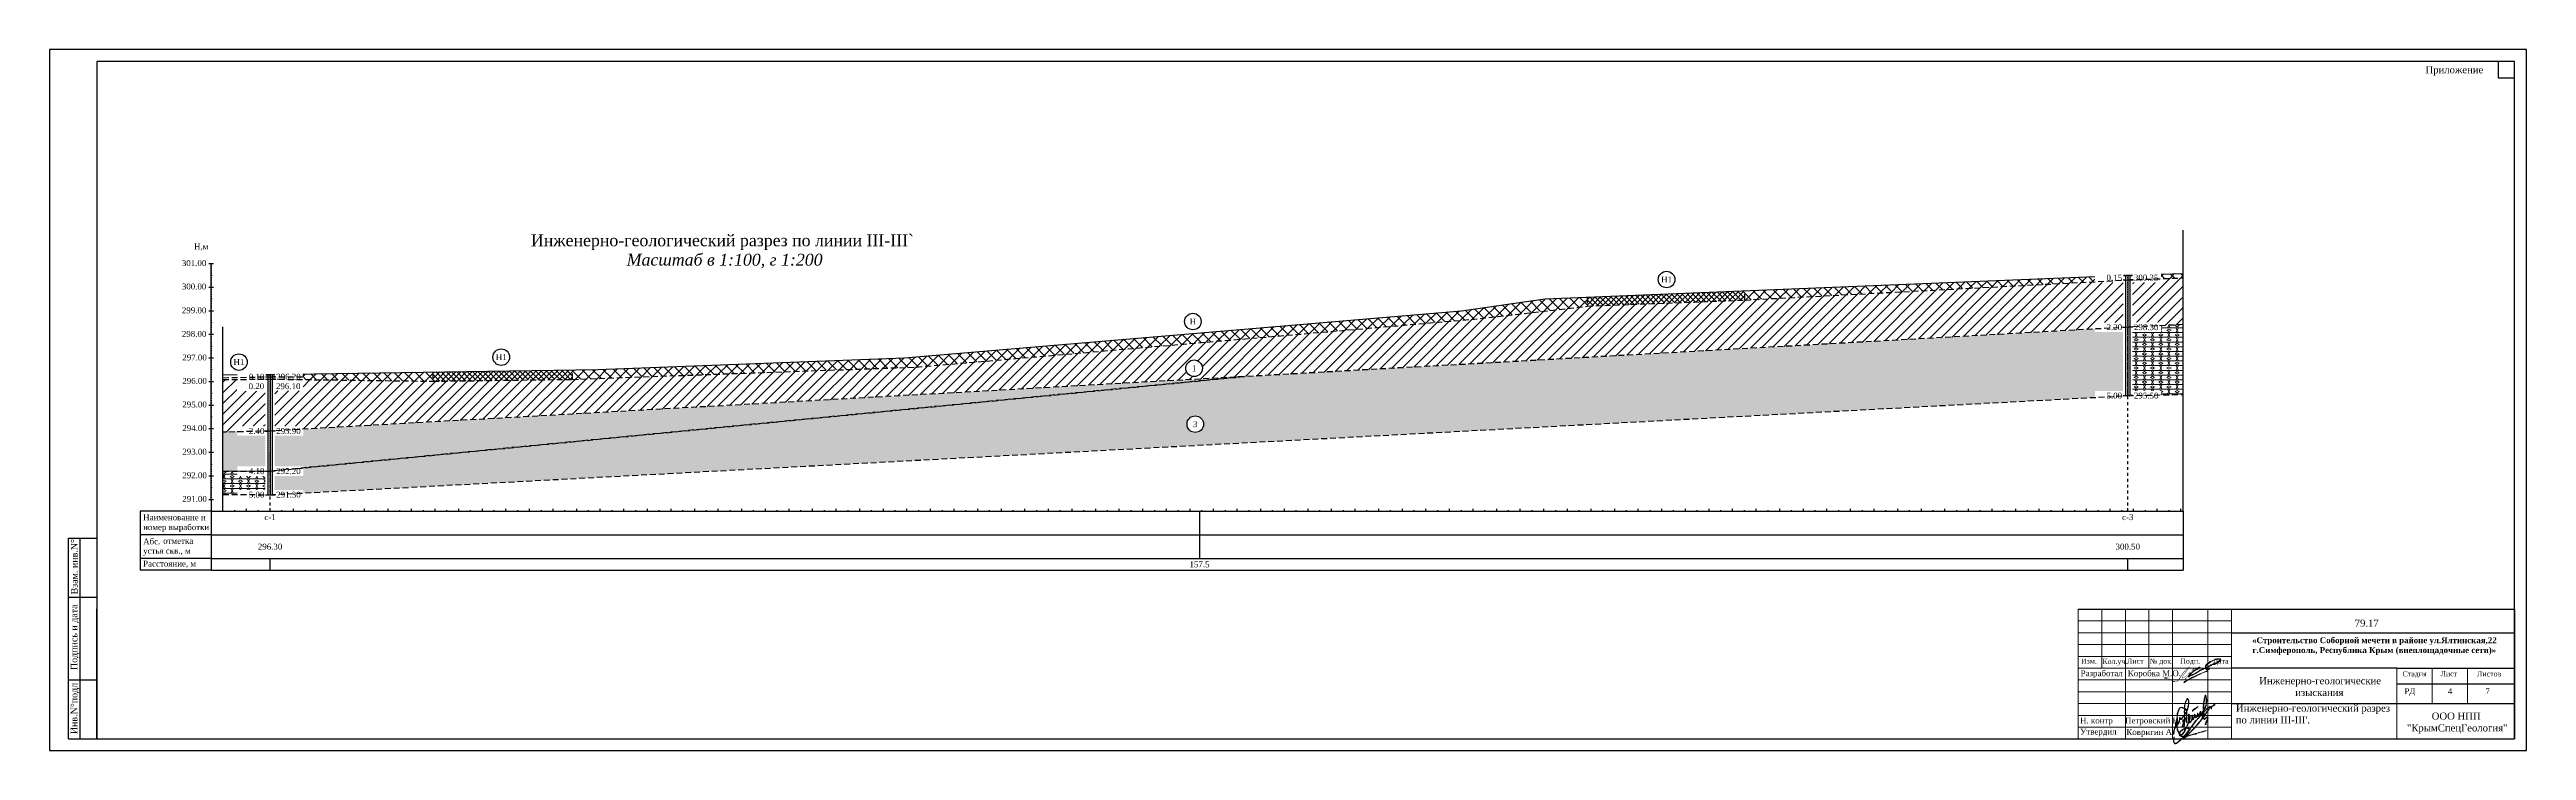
# Model space of a CAD drawing. Header units: millimetres. Extents: x 3380 to 11503, y -2610 to -1453.
# Drawn here: x 10453 to 11503, y -2610 to -2313 of the extents above; entities that cross this region are included whole.
import ezdxf
from ezdxf.enums import TextEntityAlignment as Align

# ---------------------------------------------------------------- set-up
doc = ezdxf.new("R2010")
doc.units = ezdxf.units.MM
doc.set_wipeout_variables(frame=1)
for name, pattern in [('______A_', [0]), ('ACAD_ISO03W100', [30, 12, -18]), ('DASHED', [0.75, 0.5, -0.25]), ('JIS_02_1.2', [2.5, 1.25, -1.25])]:
    doc.linetypes.add(name, pattern=pattern)
doc.layers.add('Format', color=10, linetype='Continuous', lineweight=50)
for name, color, linetype in [('Text', 7, 'Continuous'), ('ГЛ_Разрез_Ось', 7, 'Continuous'), ('ГЛ_Разрез_ОсьШкалаВ-10', 7, 'Continuous'), ('ГЛ_Разрез_Скважина', 7, 'Continuous'), ('ГЛ_Разрез_СкважинаОсь', 7, 'JIS_02_1.2'), ('ГЛ_Разрез_СкважинаОтм', 7, 'Continuous'), ('ГЛ_Разрез_СкважинаОтмТекст', 7, 'Continuous'), ('ГЛ_Разрез_СквМаска', 6, 'Continuous'), ('ГЛ_Разрез_СлоиОбозначения', 7, 'Continuous'), ('ГЛ_Разрез_Таблица', 7, 'Continuous'), ('ГЛ_Разрез_ТаблицаТекст', 7, 'Continuous'), ('ГЛ_Штамп', 7, 'Continuous'), ('ГЛ_Штамп_РамкаВнутр', 7, 'Continuous'), ('ГЛ_Штамп_Текст', 7, 'Continuous'), ('КОНТУРА', 7, 'Continuous')]:
    doc.layers.add(name, color=color, linetype=linetype)
for name, color, linetype, plot in [('ГЛ_Непечатаемый', 6, 'Continuous', False), ('ГЛ_Разрез_ОсьШкалаВ-1', 6, 'Continuous', False), ('ГЛ_Разрез_ОсьШкалаГ-1', 6, 'Continuous', False), ('ГЛ_Разрез_ОсьШкалаГ-10', 6, 'Continuous', False), ('ГЛ_Разрез_СкважинаШкала-0.5', 6, 'Continuous', False), ('ГЛ_Разрез_СкважинаШкала-1', 6, 'Continuous', False), ('ГЛ_Штамп_РамкаВнеш', 6, 'Continuous', False)]:
    doc.layers.add(name, color=color, linetype=linetype, plot=plot)
doc.styles.get("Standard").update_dxf_attribs({"font": 'arial.ttf'})
doc.styles.add('ГеологияРазрезМасштаб', font='timesi.ttf', dxfattribs={"height": 5})
doc.styles.add('ГеологияРазрезНазвание', font='times.ttf', dxfattribs={"height": 5})
doc.styles.add('ГеологияРазрезОсь', font='times.ttf', dxfattribs={"height": 2.5})
doc.styles.add('ГеологияРазрезСкважина', font='times.ttf', dxfattribs={"height": 2.5})
doc.styles.add('ГеологияРазрезТаблица', font='times.ttf', dxfattribs={"height": 2.5})
doc.styles.add('ГеологияШтамп', font='times.ttf')
doc.styles.add('СТАНДАРТ', font='times.ttf')
pattern_1 = [(0, (0, 1), (0, 2), []), (60, (0, 0), (-8e-07, 3.9999986), [1.1547, -4.6188, 1.1547]), (120, (0, 0), (-3.4641008, 1.9999986), [1.1547, -4.6188, 1.1547]), (30, (2.598, 0), (8e-07, 3.9999986), [1, -3]), (30, (4.33, 0), (8e-07, 3.9999986), [-3, 1]), (150, (2.598, 0), (-3.4641008, -1.9999986), [-3, 1]), (150, (4.33, 0), (-3.4641008, -1.9999986), [1, -3])]

# ---------------------------------------------------------------- blocks, each defined once
blk = doc.blocks.new('*U43')
at = {"layer": 'ГЛ_Штамп'}
for q in [(20, 60), (20, 45), (20, 20)]:
    blk.add_line((20, 5), q, dxfattribs=at)
at = {"layer": 'ГЛ_Штамп_РамкаВнеш'}
blk.add_lwpolyline([(0, 0), (1050, 0), (1050, 297), (0, 297)], close=True, dxfattribs=at)
at = {"layer": 'ГЛ_Штамп_РамкаВнутр', "lineweight": -2}
for p, q in [((8, 5), (8, 90)), ((8, 90), (20, 90)), ((13, 5), (13, 90)), ((8, 65), (20, 65)), ((8, 30), (20, 30)), ((8, 5), (20, 5))]:
    blk.add_line(p, q, dxfattribs=at)
at = {"layer": 'ГЛ_Штамп_РамкаВнутр'}
for points in [[(20, 5), (1045, 5), (1045, 292), (20, 292)], [(1038, 285), (1045, 285), (1045, 292), (1038, 292)]]:
    blk.add_lwpolyline(points, close=True, dxfattribs=at)
at = {"layer": 'ГЛ_Штамп_Текст', "style": 'ГеологияШтамп'}
for s, p in [('Взам. инв.N%%d', (10.5, 77.9)), ('Подпись и дата', (10.4, 48)), ('Инв.N%%dподл', (10.4, 17.8))]:
    blk.add_text(s, height=2.8, rotation=90, dxfattribs=at).set_placement(p, align=Align.MIDDLE_CENTER)
at = {"layer": 'ГЛ_Штамп_Текст', "style": 'ГеологияШтамп', "flags": 8}
for tag, p in [('Приложение', (1031.7, 288.5)), ('Лист', (1045, 288.5))]:
    blk.add_attdef(tag, text='', height=3, dxfattribs=at).set_placement(p, align=Align.MIDDLE_RIGHT)
blk = doc.blocks.new('*U42')
at = {"layer": 'ГЛ_Разрез_Ось'}
for q in [(-5, 100), (-5, -5)]:
    blk.add_line((-5, 0), q, dxfattribs=at)
blk.add_lwpolyline([(-5, 100, 0, 0, 0), (-5, 102, 1, 0, 0), (-5, 105, 0, 0, 0)], format="xyseb", dxfattribs=at)
at = {"layer": 'ГЛ_Разрез_ОсьШкалаВ-1'}
for p, q in [((-5, 99), (-4.75, 99)), ((-5, 98), (-4.75, 98)), ((-5, 97), (-4.75, 97)), ((-5, 96), (-4.75, 96)), ((-5, 95), (-4.5, 95)), ((-5, 94), (-4.75, 94)), ((-5, 93), (-4.75, 93)), ((-5, 92), (-4.75, 92)), ((-5, 91), (-4.75, 91)), ((-5, 89), (-4.75, 89)), ((-5, 88), (-4.75, 88)), ((-5, 87), (-4.75, 87)), ((-5, 86), (-4.75, 86)), ((-5, 85), (-4.5, 85)), ((-5, 84), (-4.75, 84)), ((-5, 83), (-4.75, 83)), ((-5, 82), (-4.75, 82)), ((-5, 81), (-4.75, 81)), ((-5, 79), (-4.75, 79)), ((-5, 78), (-4.75, 78)), ((-5, 77), (-4.75, 77)), ((-5, 76), (-4.75, 76)), ((-5, 75), (-4.5, 75)), ((-5, 74), (-4.75, 74)), ((-5, 73), (-4.75, 73)), ((-5, 72), (-4.75, 72)), ((-5, 71), (-4.75, 71)), ((-5, 69), (-4.75, 69)), ((-5, 68), (-4.75, 68)), ((-5, 67), (-4.75, 67)), ((-5, 66), (-4.75, 66)), ((-5, 65), (-4.5, 65)), ((-5, 64), (-4.75, 64)), ((-5, 63), (-4.75, 63)), ((-5, 62), (-4.75, 62)), ((-5, 61), (-4.75, 61)), ((-5, 59), (-4.75, 59)), ((-5, 58), (-4.75, 58)), ((-5, 57), (-4.75, 57)), ((-5, 56), (-4.75, 56)), ((-5, 55), (-4.5, 55)), ((-5, 54), (-4.75, 54)), ((-5, 53), (-4.75, 53)), ((-5, 52), (-4.75, 52)), ((-5, 51), (-4.75, 51)), ((-5, 49), (-4.75, 49)), ((-5, 48), (-4.75, 48)), ((-5, 47), (-4.75, 47)), ((-5, 46), (-4.75, 46)), ((-5, 45), (-4.5, 45)), ((-5, 44), (-4.75, 44)), ((-5, 43), (-4.75, 43)), ((-5, 42), (-4.75, 42)), ((-5, 41), (-4.75, 41)), ((-5, 39), (-4.75, 39)), ((-5, 38), (-4.75, 38)), ((-5, 37), (-4.75, 37)), ((-5, 36), (-4.75, 36)), ((-5, 35), (-4.5, 35)), ((-5, 34), (-4.75, 34)), ((-5, 33), (-4.75, 33)), ((-5, 32), (-4.75, 32)), ((-5, 31), (-4.75, 31)), ((-5, 29), (-4.75, 29)), ((-5, 28), (-4.75, 28)), ((-5, 27), (-4.75, 27)), ((-5, 26), (-4.75, 26)), ((-5, 25), (-4.5, 25)), ((-5, 24), (-4.75, 24)), ((-5, 23), (-4.75, 23)), ((-5, 22), (-4.75, 22)), ((-5, 21), (-4.75, 21)), ((-5, 19), (-4.75, 19)), ((-5, 18), (-4.75, 18)), ((-5, 17), (-4.75, 17)), ((-5, 16), (-4.75, 16)), ((-5, 15), (-4.5, 15)), ((-5, 14), (-4.75, 14)), ((-5, 13), (-4.75, 13)), ((-5, 12), (-4.75, 12)), ((-5, 11), (-4.75, 11)), ((-5, 9), (-4.75, 9)), ((-5, 8), (-4.75, 8)), ((-5, 7), (-4.75, 7)), ((-5, 6), (-4.75, 6)), ((-5, 5), (-4.5, 5)), ((-5, 4), (-4.75, 4)), ((-5, 3), (-4.75, 3)), ((-5, 2), (-4.75, 2)), ((-5, 1), (-4.75, 1))]:
    blk.add_line(p, q, dxfattribs=at)
at = {"layer": 'ГЛ_Разрез_ОсьШкалаВ-10'}
for p, q in [((-6, 100), (-4, 100)), ((-6, 90), (-4, 90)), ((-6, 80), (-4, 80)), ((-6, 70), (-4, 70)), ((-6, 60), (-4, 60)), ((-6, 50), (-4, 50)), ((-6, 40), (-4, 40)), ((-6, 30), (-4, 30)), ((-6, 20), (-4, 20)), ((-6, 10), (-4, 10)), ((-6, 0), (-4, 0))]:
    blk.add_line(p, q, dxfattribs=at)
at = {"layer": 'ГЛ_Разрез_ОсьШкалаГ-1'}
for p, q in [((1, -5), (1, -4.75)), ((2, -5), (2, -4.75)), ((3, -5), (3, -4.75)), ((4, -5), (4, -4.75)), ((5, -5), (5, -4.5)), ((6, -5), (6, -4.75)), ((7, -5), (7, -4.75)), ((8, -5), (8, -4.75)), ((9, -5), (9, -4.75)), ((11, -5), (11, -4.75)), ((12, -5), (12, -4.75)), ((13, -5), (13, -4.75)), ((14, -5), (14, -4.75)), ((15, -5), (15, -4.5)), ((16, -5), (16, -4.75)), ((17, -5), (17, -4.75)), ((18, -5), (18, -4.75)), ((19, -5), (19, -4.75)), ((21, -5), (21, -4.75)), ((22, -5), (22, -4.75)), ((23, -5), (23, -4.75)), ((24, -5), (24, -4.75)), ((25, -5), (25, -4.5)), ((26, -5), (26, -4.75)), ((27, -5), (27, -4.75)), ((28, -5), (28, -4.75)), ((29, -5), (29, -4.75)), ((31, -5), (31, -4.75)), ((32, -5), (32, -4.75)), ((33, -5), (33, -4.75)), ((34, -5), (34, -4.75)), ((35, -5), (35, -4.5)), ((36, -5), (36, -4.75)), ((37, -5), (37, -4.75)), ((38, -5), (38, -4.75)), ((39, -5), (39, -4.75)), ((41, -5), (41, -4.75)), ((42, -5), (42, -4.75)), ((43, -5), (43, -4.75)), ((44, -5), (44, -4.75)), ((45, -5), (45, -4.5)), ((46, -5), (46, -4.75)), ((47, -5), (47, -4.75)), ((48, -5), (48, -4.75)), ((49, -5), (49, -4.75)), ((51, -5), (51, -4.75)), ((52, -5), (52, -4.75)), ((53, -5), (53, -4.75)), ((54, -5), (54, -4.75)), ((55, -5), (55, -4.5)), ((56, -5), (56, -4.75)), ((57, -5), (57, -4.75)), ((58, -5), (58, -4.75)), ((59, -5), (59, -4.75)), ((61, -5), (61, -4.75)), ((62, -5), (62, -4.75)), ((63, -5), (63, -4.75)), ((64, -5), (64, -4.75)), ((65, -5), (65, -4.5)), ((66, -5), (66, -4.75)), ((67, -5), (67, -4.75)), ((68, -5), (68, -4.75)), ((69, -5), (69, -4.75)), ((71, -5), (71, -4.75)), ((72, -5), (72, -4.75)), ((73, -5), (73, -4.75)), ((74, -5), (74, -4.75)), ((75, -5), (75, -4.5)), ((76, -5), (76, -4.75)), ((77, -5), (77, -4.75)), ((78, -5), (78, -4.75)), ((79, -5), (79, -4.75)), ((81, -5), (81, -4.75)), ((82, -5), (82, -4.75)), ((83, -5), (83, -4.75)), ((84, -5), (84, -4.75)), ((85, -5), (85, -4.5)), ((86, -5), (86, -4.75)), ((87, -5), (87, -4.75)), ((88, -5), (88, -4.75)), ((89, -5), (89, -4.75)), ((91, -5), (91, -4.75)), ((92, -5), (92, -4.75)), ((93, -5), (93, -4.75)), ((94, -5), (94, -4.75)), ((95, -5), (95, -4.5)), ((96, -5), (96, -4.75)), ((97, -5), (97, -4.75)), ((98, -5), (98, -4.75)), ((99, -5), (99, -4.75)), ((101, -5), (101, -4.75)), ((102, -5), (102, -4.75)), ((103, -5), (103, -4.75)), ((104, -5), (104, -4.75)), ((105, -5), (105, -4.5)), ((106, -5), (106, -4.75)), ((107, -5), (107, -4.75)), ((108, -5), (108, -4.75)), ((109, -5), (109, -4.75)), ((111, -5), (111, -4.75)), ((112, -5), (112, -4.75)), ((113, -5), (113, -4.75)), ((114, -5), (114, -4.75)), ((115, -5), (115, -4.5)), ((116, -5), (116, -4.75)), ((117, -5), (117, -4.75)), ((118, -5), (118, -4.75)), ((119, -5), (119, -4.75)), ((121, -5), (121, -4.75)), ((122, -5), (122, -4.75)), ((123, -5), (123, -4.75)), ((124, -5), (124, -4.75)), ((125, -5), (125, -4.5)), ((126, -5), (126, -4.75)), ((127, -5), (127, -4.75)), ((128, -5), (128, -4.75)), ((129, -5), (129, -4.75)), ((131, -5), (131, -4.75)), ((132, -5), (132, -4.75)), ((133, -5), (133, -4.75)), ((134, -5), (134, -4.75)), ((135, -5), (135, -4.5)), ((136, -5), (136, -4.75)), ((137, -5), (137, -4.75)), ((138, -5), (138, -4.75)), ((139, -5), (139, -4.75)), ((141, -5), (141, -4.75)), ((142, -5), (142, -4.75)), ((143, -5), (143, -4.75)), ((144, -5), (144, -4.75)), ((145, -5), (145, -4.5)), ((146, -5), (146, -4.75)), ((147, -5), (147, -4.75)), ((148, -5), (148, -4.75)), ((149, -5), (149, -4.75)), ((151, -5), (151, -4.75)), ((152, -5), (152, -4.75)), ((153, -5), (153, -4.75)), ((154, -5), (154, -4.75)), ((155, -5), (155, -4.5)), ((156, -5), (156, -4.75)), ((157, -5), (157, -4.75)), ((158, -5), (158, -4.75)), ((159, -5), (159, -4.75)), ((161, -5), (161, -4.75)), ((162, -5), (162, -4.75)), ((163, -5), (163, -4.75)), ((164, -5), (164, -4.75)), ((165, -5), (165, -4.5)), ((166, -5), (166, -4.75)), ((167, -5), (167, -4.75)), ((168, -5), (168, -4.75)), ((169, -5), (169, -4.75)), ((171, -5), (171, -4.75)), ((172, -5), (172, -4.75)), ((173, -5), (173, -4.75)), ((174, -5), (174, -4.75)), ((175, -5), (175, -4.5)), ((176, -5), (176, -4.75)), ((177, -5), (177, -4.75)), ((178, -5), (178, -4.75)), ((179, -5), (179, -4.75)), ((181, -5), (181, -4.75)), ((182, -5), (182, -4.75)), ((183, -5), (183, -4.75)), ((184, -5), (184, -4.75)), ((185, -5), (185, -4.5)), ((186, -5), (186, -4.75)), ((187, -5), (187, -4.75)), ((188, -5), (188, -4.75)), ((189, -5), (189, -4.75)), ((191, -5), (191, -4.75)), ((192, -5), (192, -4.75)), ((193, -5), (193, -4.75)), ((194, -5), (194, -4.75)), ((195, -5), (195, -4.5)), ((196, -5), (196, -4.75)), ((197, -5), (197, -4.75)), ((198, -5), (198, -4.75)), ((199, -5), (199, -4.75)), ((201, -5), (201, -4.75)), ((202, -5), (202, -4.75)), ((203, -5), (203, -4.75)), ((204, -5), (204, -4.75)), ((205, -5), (205, -4.5)), ((206, -5), (206, -4.75)), ((207, -5), (207, -4.75)), ((208, -5), (208, -4.75)), ((209, -5), (209, -4.75)), ((211, -5), (211, -4.75)), ((212, -5), (212, -4.75)), ((213, -5), (213, -4.75)), ((214, -5), (214, -4.75)), ((215, -5), (215, -4.5)), ((216, -5), (216, -4.75)), ((217, -5), (217, -4.75)), ((218, -5), (218, -4.75)), ((219, -5), (219, -4.75)), ((221, -5), (221, -4.75)), ((222, -5), (222, -4.75)), ((223, -5), (223, -4.75)), ((224, -5), (224, -4.75)), ((225, -5), (225, -4.5)), ((226, -5), (226, -4.75)), ((227, -5), (227, -4.75)), ((228, -5), (228, -4.75)), ((229, -5), (229, -4.75)), ((231, -5), (231, -4.75)), ((232, -5), (232, -4.75)), ((233, -5), (233, -4.75)), ((234, -5), (234, -4.75)), ((235, -5), (235, -4.5)), ((236, -5), (236, -4.75)), ((237, -5), (237, -4.75)), ((238, -5), (238, -4.75)), ((239, -5), (239, -4.75)), ((241, -5), (241, -4.75)), ((242, -5), (242, -4.75)), ((243, -5), (243, -4.75)), ((244, -5), (244, -4.75)), ((245, -5), (245, -4.5)), ((246, -5), (246, -4.75)), ((247, -5), (247, -4.75)), ((248, -5), (248, -4.75)), ((249, -5), (249, -4.75)), ((251, -5), (251, -4.75)), ((252, -5), (252, -4.75)), ((253, -5), (253, -4.75)), ((254, -5), (254, -4.75)), ((255, -5), (255, -4.5)), ((256, -5), (256, -4.75)), ((257, -5), (257, -4.75)), ((258, -5), (258, -4.75)), ((259, -5), (259, -4.75)), ((261, -5), (261, -4.75)), ((262, -5), (262, -4.75)), ((263, -5), (263, -4.75)), ((264, -5), (264, -4.75)), ((265, -5), (265, -4.5)), ((266, -5), (266, -4.75)), ((267, -5), (267, -4.75)), ((268, -5), (268, -4.75)), ((269, -5), (269, -4.75)), ((271, -5), (271, -4.75)), ((272, -5), (272, -4.75)), ((273, -5), (273, -4.75)), ((274, -5), (274, -4.75)), ((275, -5), (275, -4.5)), ((276, -5), (276, -4.75)), ((277, -5), (277, -4.75)), ((278, -5), (278, -4.75)), ((279, -5), (279, -4.75)), ((281, -5), (281, -4.75)), ((282, -5), (282, -4.75)), ((283, -5), (283, -4.75)), ((284, -5), (284, -4.75)), ((285, -5), (285, -4.5)), ((286, -5), (286, -4.75)), ((287, -5), (287, -4.75)), ((288, -5), (288, -4.75)), ((289, -5), (289, -4.75)), ((291, -5), (291, -4.75)), ((292, -5), (292, -4.75)), ((293, -5), (293, -4.75)), ((294, -5), (294, -4.75)), ((295, -5), (295, -4.5)), ((296, -5), (296, -4.75)), ((297, -5), (297, -4.75)), ((298, -5), (298, -4.75)), ((299, -5), (299, -4.75)), ((301, -5), (301, -4.75)), ((302, -5), (302, -4.75)), ((303, -5), (303, -4.75)), ((304, -5), (304, -4.75)), ((305, -5), (305, -4.5)), ((306, -5), (306, -4.75)), ((307, -5), (307, -4.75)), ((308, -5), (308, -4.75)), ((309, -5), (309, -4.75)), ((311, -5), (311, -4.75)), ((312, -5), (312, -4.75)), ((313, -5), (313, -4.75)), ((314, -5), (314, -4.75)), ((315, -5), (315, -4.5)), ((316, -5), (316, -4.75)), ((317, -5), (317, -4.75)), ((318, -5), (318, -4.75)), ((319, -5), (319, -4.75)), ((321, -5), (321, -4.75)), ((322, -5), (322, -4.75)), ((323, -5), (323, -4.75)), ((324, -5), (324, -4.75)), ((325, -5), (325, -4.5)), ((326, -5), (326, -4.75)), ((327, -5), (327, -4.75)), ((328, -5), (328, -4.75)), ((329, -5), (329, -4.75)), ((331, -5), (331, -4.75)), ((332, -5), (332, -4.75)), ((333, -5), (333, -4.75)), ((334, -5), (334, -4.75)), ((335, -5), (335, -4.5)), ((336, -5), (336, -4.75)), ((337, -5), (337, -4.75)), ((338, -5), (338, -4.75)), ((339, -5), (339, -4.75)), ((341, -5), (341, -4.75)), ((342, -5), (342, -4.75)), ((343, -5), (343, -4.75)), ((344, -5), (344, -4.75)), ((345, -5), (345, -4.5)), ((346, -5), (346, -4.75)), ((347, -5), (347, -4.75)), ((348, -5), (348, -4.75)), ((349, -5), (349, -4.75)), ((351, -5), (351, -4.75)), ((352, -5), (352, -4.75)), ((353, -5), (353, -4.75)), ((354, -5), (354, -4.75)), ((355, -5), (355, -4.5)), ((356, -5), (356, -4.75)), ((357, -5), (357, -4.75)), ((358, -5), (358, -4.75)), ((359, -5), (359, -4.75)), ((361, -5), (361, -4.75)), ((362, -5), (362, -4.75)), ((363, -5), (363, -4.75)), ((364, -5), (364, -4.75)), ((365, -5), (365, -4.5)), ((366, -5), (366, -4.75)), ((367, -5), (367, -4.75)), ((368, -5), (368, -4.75)), ((369, -5), (369, -4.75)), ((371, -5), (371, -4.75)), ((372, -5), (372, -4.75)), ((373, -5), (373, -4.75)), ((374, -5), (374, -4.75)), ((375, -5), (375, -4.5)), ((376, -5), (376, -4.75)), ((377, -5), (377, -4.75)), ((378, -5), (378, -4.75)), ((379, -5), (379, -4.75)), ((381, -5), (381, -4.75)), ((382, -5), (382, -4.75)), ((383, -5), (383, -4.75)), ((384, -5), (384, -4.75)), ((385, -5), (385, -4.5)), ((386, -5), (386, -4.75)), ((387, -5), (387, -4.75)), ((388, -5), (388, -4.75)), ((389, -5), (389, -4.75)), ((391, -5), (391, -4.75)), ((392, -5), (392, -4.75)), ((393, -5), (393, -4.75)), ((394, -5), (394, -4.75)), ((395, -5), (395, -4.5)), ((396, -5), (396, -4.75)), ((397, -5), (397, -4.75)), ((398, -5), (398, -4.75)), ((399, -5), (399, -4.75)), ((401, -5), (401, -4.75)), ((402, -5), (402, -4.75)), ((403, -5), (403, -4.75)), ((404, -5), (404, -4.75)), ((405, -5), (405, -4.5)), ((406, -5), (406, -4.75)), ((407, -5), (407, -4.75)), ((408, -5), (408, -4.75)), ((409, -5), (409, -4.75)), ((411, -5), (411, -4.75)), ((412, -5), (412, -4.75)), ((413, -5), (413, -4.75)), ((414, -5), (414, -4.75)), ((415, -5), (415, -4.5)), ((416, -5), (416, -4.75)), ((417, -5), (417, -4.75)), ((418, -5), (418, -4.75)), ((419, -5), (419, -4.75)), ((421, -5), (421, -4.75)), ((422, -5), (422, -4.75)), ((423, -5), (423, -4.75)), ((424, -5), (424, -4.75)), ((425, -5), (425, -4.5)), ((426, -5), (426, -4.75)), ((427, -5), (427, -4.75)), ((428, -5), (428, -4.75)), ((429, -5), (429, -4.75)), ((431, -5), (431, -4.75)), ((432, -5), (432, -4.75)), ((433, -5), (433, -4.75)), ((434, -5), (434, -4.75)), ((435, -5), (435, -4.5)), ((436, -5), (436, -4.75)), ((437, -5), (437, -4.75)), ((438, -5), (438, -4.75)), ((439, -5), (439, -4.75)), ((441, -5), (441, -4.75)), ((442, -5), (442, -4.75)), ((443, -5), (443, -4.75)), ((444, -5), (444, -4.75)), ((445, -5), (445, -4.5)), ((446, -5), (446, -4.75)), ((447, -5), (447, -4.75)), ((448, -5), (448, -4.75)), ((449, -5), (449, -4.75)), ((451, -5), (451, -4.75)), ((452, -5), (452, -4.75)), ((453, -5), (453, -4.75)), ((454, -5), (454, -4.75)), ((455, -5), (455, -4.5)), ((456, -5), (456, -4.75)), ((457, -5), (457, -4.75)), ((458, -5), (458, -4.75)), ((459, -5), (459, -4.75)), ((461, -5), (461, -4.75)), ((462, -5), (462, -4.75)), ((463, -5), (463, -4.75)), ((464, -5), (464, -4.75)), ((465, -5), (465, -4.5)), ((466, -5), (466, -4.75)), ((467, -5), (467, -4.75)), ((468, -5), (468, -4.75)), ((469, -5), (469, -4.75)), ((471, -5), (471, -4.75)), ((472, -5), (472, -4.75)), ((473, -5), (473, -4.75)), ((474, -5), (474, -4.75)), ((475, -5), (475, -4.5)), ((476, -5), (476, -4.75)), ((477, -5), (477, -4.75)), ((478, -5), (478, -4.75)), ((479, -5), (479, -4.75)), ((481, -5), (481, -4.75)), ((482, -5), (482, -4.75)), ((483, -5), (483, -4.75)), ((484, -5), (484, -4.75)), ((485, -5), (485, -4.5)), ((486, -5), (486, -4.75)), ((487, -5), (487, -4.75)), ((488, -5), (488, -4.75)), ((489, -5), (489, -4.75)), ((491, -5), (491, -4.75)), ((492, -5), (492, -4.75)), ((493, -5), (493, -4.75)), ((494, -5), (494, -4.75)), ((495, -5), (495, -4.5)), ((496, -5), (496, -4.75)), ((497, -5), (497, -4.75)), ((498, -5), (498, -4.75)), ((499, -5), (499, -4.75)), ((501, -5), (501, -4.75)), ((502, -5), (502, -4.75)), ((503, -5), (503, -4.75)), ((504, -5), (504, -4.75)), ((505, -5), (505, -4.5)), ((506, -5), (506, -4.75)), ((507, -5), (507, -4.75)), ((508, -5), (508, -4.75)), ((509, -5), (509, -4.75)), ((511, -5), (511, -4.75)), ((512, -5), (512, -4.75)), ((513, -5), (513, -4.75)), ((514, -5), (514, -4.75)), ((515, -5), (515, -4.5)), ((516, -5), (516, -4.75)), ((517, -5), (517, -4.75)), ((518, -5), (518, -4.75)), ((519, -5), (519, -4.75)), ((521, -5), (521, -4.75)), ((522, -5), (522, -4.75)), ((523, -5), (523, -4.75)), ((524, -5), (524, -4.75)), ((525, -5), (525, -4.5)), ((526, -5), (526, -4.75)), ((527, -5), (527, -4.75)), ((528, -5), (528, -4.75)), ((529, -5), (529, -4.75)), ((531, -5), (531, -4.75)), ((532, -5), (532, -4.75)), ((533, -5), (533, -4.75)), ((534, -5), (534, -4.75)), ((535, -5), (535, -4.5)), ((536, -5), (536, -4.75)), ((537, -5), (537, -4.75)), ((538, -5), (538, -4.75)), ((539, -5), (539, -4.75)), ((541, -5), (541, -4.75)), ((542, -5), (542, -4.75)), ((543, -5), (543, -4.75)), ((544, -5), (544, -4.75)), ((545, -5), (545, -4.5)), ((546, -5), (546, -4.75)), ((547, -5), (547, -4.75)), ((548, -5), (548, -4.75)), ((549, -5), (549, -4.75)), ((551, -5), (551, -4.75)), ((552, -5), (552, -4.75)), ((553, -5), (553, -4.75)), ((554, -5), (554, -4.75)), ((555, -5), (555, -4.5)), ((556, -5), (556, -4.75)), ((557, -5), (557, -4.75)), ((558, -5), (558, -4.75)), ((559, -5), (559, -4.75)), ((561, -5), (561, -4.75)), ((562, -5), (562, -4.75)), ((563, -5), (563, -4.75)), ((564, -5), (564, -4.75)), ((565, -5), (565, -4.5)), ((566, -5), (566, -4.75)), ((567, -5), (567, -4.75)), ((568, -5), (568, -4.75)), ((569, -5), (569, -4.75)), ((571, -5), (571, -4.75)), ((572, -5), (572, -4.75)), ((573, -5), (573, -4.75)), ((574, -5), (574, -4.75)), ((575, -5), (575, -4.5)), ((576, -5), (576, -4.75)), ((577, -5), (577, -4.75)), ((578, -5), (578, -4.75)), ((579, -5), (579, -4.75)), ((581, -5), (581, -4.75)), ((582, -5), (582, -4.75)), ((583, -5), (583, -4.75)), ((584, -5), (584, -4.75)), ((585, -5), (585, -4.5)), ((586, -5), (586, -4.75)), ((587, -5), (587, -4.75)), ((588, -5), (588, -4.75)), ((589, -5), (589, -4.75)), ((591, -5), (591, -4.75)), ((592, -5), (592, -4.75)), ((593, -5), (593, -4.75)), ((594, -5), (594, -4.75)), ((595, -5), (595, -4.5)), ((596, -5), (596, -4.75)), ((597, -5), (597, -4.75)), ((598, -5), (598, -4.75)), ((599, -5), (599, -4.75)), ((601, -5), (601, -4.75)), ((602, -5), (602, -4.75)), ((603, -5), (603, -4.75)), ((604, -5), (604, -4.75)), ((605, -5), (605, -4.5)), ((606, -5), (606, -4.75)), ((607, -5), (607, -4.75)), ((608, -5), (608, -4.75)), ((609, -5), (609, -4.75)), ((611, -5), (611, -4.75)), ((612, -5), (612, -4.75)), ((613, -5), (613, -4.75)), ((614, -5), (614, -4.75)), ((615, -5), (615, -4.5)), ((616, -5), (616, -4.75)), ((617, -5), (617, -4.75)), ((618, -5), (618, -4.75)), ((619, -5), (619, -4.75)), ((621, -5), (621, -4.75)), ((622, -5), (622, -4.75)), ((623, -5), (623, -4.75)), ((624, -5), (624, -4.75)), ((625, -5), (625, -4.5)), ((626, -5), (626, -4.75)), ((627, -5), (627, -4.75)), ((628, -5), (628, -4.75)), ((629, -5), (629, -4.75)), ((631, -5), (631, -4.75)), ((632, -5), (632, -4.75)), ((633, -5), (633, -4.75)), ((634, -5), (634, -4.75)), ((635, -5), (635, -4.5)), ((636, -5), (636, -4.75)), ((637, -5), (637, -4.75)), ((638, -5), (638, -4.75)), ((639, -5), (639, -4.75)), ((641, -5), (641, -4.75)), ((642, -5), (642, -4.75)), ((643, -5), (643, -4.75)), ((644, -5), (644, -4.75)), ((645, -5), (645, -4.5)), ((646, -5), (646, -4.75)), ((647, -5), (647, -4.75)), ((648, -5), (648, -4.75)), ((649, -5), (649, -4.75)), ((651, -5), (651, -4.75)), ((652, -5), (652, -4.75)), ((653, -5), (653, -4.75)), ((654, -5), (654, -4.75)), ((655, -5), (655, -4.5)), ((656, -5), (656, -4.75)), ((657, -5), (657, -4.75)), ((658, -5), (658, -4.75)), ((659, -5), (659, -4.75)), ((661, -5), (661, -4.75)), ((662, -5), (662, -4.75)), ((663, -5), (663, -4.75)), ((664, -5), (664, -4.75)), ((665, -5), (665, -4.5)), ((666, -5), (666, -4.75)), ((667, -5), (667, -4.75)), ((668, -5), (668, -4.75)), ((669, -5), (669, -4.75)), ((671, -5), (671, -4.75)), ((672, -5), (672, -4.75)), ((673, -5), (673, -4.75)), ((674, -5), (674, -4.75)), ((675, -5), (675, -4.5)), ((676, -5), (676, -4.75)), ((677, -5), (677, -4.75)), ((678, -5), (678, -4.75)), ((679, -5), (679, -4.75)), ((681, -5), (681, -4.75)), ((682, -5), (682, -4.75)), ((683, -5), (683, -4.75)), ((684, -5), (684, -4.75)), ((685, -5), (685, -4.5)), ((686, -5), (686, -4.75)), ((687, -5), (687, -4.75)), ((688, -5), (688, -4.75)), ((689, -5), (689, -4.75)), ((691, -5), (691, -4.75)), ((692, -5), (692, -4.75)), ((693, -5), (693, -4.75)), ((694, -5), (694, -4.75)), ((695, -5), (695, -4.5)), ((696, -5), (696, -4.75)), ((697, -5), (697, -4.75)), ((698, -5), (698, -4.75)), ((699, -5), (699, -4.75)), ((701, -5), (701, -4.75)), ((702, -5), (702, -4.75)), ((703, -5), (703, -4.75)), ((704, -5), (704, -4.75)), ((705, -5), (705, -4.5)), ((706, -5), (706, -4.75)), ((707, -5), (707, -4.75)), ((708, -5), (708, -4.75)), ((709, -5), (709, -4.75)), ((711, -5), (711, -4.75)), ((712, -5), (712, -4.75)), ((713, -5), (713, -4.75)), ((714, -5), (714, -4.75)), ((715, -5), (715, -4.5)), ((716, -5), (716, -4.75)), ((717, -5), (717, -4.75)), ((718, -5), (718, -4.75)), ((719, -5), (719, -4.75)), ((721, -5), (721, -4.75)), ((722, -5), (722, -4.75)), ((723, -5), (723, -4.75)), ((724, -5), (724, -4.75)), ((725, -5), (725, -4.5)), ((726, -5), (726, -4.75)), ((727, -5), (727, -4.75)), ((728, -5), (728, -4.75)), ((729, -5), (729, -4.75)), ((731, -5), (731, -4.75)), ((732, -5), (732, -4.75)), ((733, -5), (733, -4.75)), ((734, -5), (734, -4.75)), ((735, -5), (735, -4.5)), ((736, -5), (736, -4.75)), ((737, -5), (737, -4.75)), ((738, -5), (738, -4.75)), ((739, -5), (739, -4.75)), ((741, -5), (741, -4.75)), ((742, -5), (742, -4.75)), ((743, -5), (743, -4.75)), ((744, -5), (744, -4.75)), ((745, -5), (745, -4.5)), ((746, -5), (746, -4.75)), ((747, -5), (747, -4.75)), ((748, -5), (748, -4.75)), ((749, -5), (749, -4.75)), ((751, -5), (751, -4.75)), ((752, -5), (752, -4.75)), ((753, -5), (753, -4.75)), ((754, -5), (754, -4.75)), ((755, -5), (755, -4.5)), ((756, -5), (756, -4.75)), ((757, -5), (757, -4.75)), ((758, -5), (758, -4.75)), ((759, -5), (759, -4.75)), ((761, -5), (761, -4.75)), ((762, -5), (762, -4.75)), ((763, -5), (763, -4.75)), ((764, -5), (764, -4.75)), ((765, -5), (765, -4.5)), ((766, -5), (766, -4.75)), ((767, -5), (767, -4.75)), ((768, -5), (768, -4.75)), ((769, -5), (769, -4.75)), ((771, -5), (771, -4.75)), ((772, -5), (772, -4.75)), ((773, -5), (773, -4.75)), ((774, -5), (774, -4.75)), ((775, -5), (775, -4.5)), ((776, -5), (776, -4.75)), ((777, -5), (777, -4.75)), ((778, -5), (778, -4.75)), ((779, -5), (779, -4.75)), ((781, -5), (781, -4.75)), ((782, -5), (782, -4.75)), ((783, -5), (783, -4.75)), ((784, -5), (784, -4.75)), ((785, -5), (785, -4.5)), ((786, -5), (786, -4.75)), ((787, -5), (787, -4.75)), ((788, -5), (788, -4.75)), ((789, -5), (789, -4.75)), ((791, -5), (791, -4.75)), ((792, -5), (792, -4.75)), ((793, -5), (793, -4.75)), ((794, -5), (794, -4.75)), ((795, -5), (795, -4.5)), ((796, -5), (796, -4.75)), ((797, -5), (797, -4.75)), ((798, -5), (798, -4.75)), ((799, -5), (799, -4.75)), ((801, -5), (801, -4.75)), ((802, -5), (802, -4.75)), ((803, -5), (803, -4.75)), ((804, -5), (804, -4.75)), ((805, -5), (805, -4.5)), ((806, -5), (806, -4.75)), ((807, -5), (807, -4.75)), ((808, -5), (808, -4.75)), ((809, -5), (809, -4.75)), ((811, -5), (811, -4.75)), ((812, -5), (812, -4.75)), ((813, -5), (813, -4.75)), ((814, -5), (814, -4.75)), ((815, -5), (815, -4.5)), ((816, -5), (816, -4.75)), ((817, -5), (817, -4.75)), ((818, -5), (818, -4.75)), ((819, -5), (819, -4.75)), ((821, -5), (821, -4.75)), ((822, -5), (822, -4.75)), ((823, -5), (823, -4.75)), ((824, -5), (824, -4.75)), ((825, -5), (825, -4.5)), ((826, -5), (826, -4.75)), ((827, -5), (827, -4.75)), ((828, -5), (828, -4.75)), ((829, -5), (829, -4.75))]:
    blk.add_line(p, q, dxfattribs=at)
at = {"layer": 'ГЛ_Разрез_ОсьШкалаГ-10'}
for p, q in [((0, -5), (0, -4)), ((10, -5), (10, -4)), ((10, -5), (10, -4)), ((20, -5), (20, -4)), ((20, -5), (20, -4)), ((30, -5), (30, -4)), ((30, -5), (30, -4)), ((40, -5), (40, -4)), ((40, -5), (40, -4)), ((50, -5), (50, -4)), ((50, -5), (50, -4)), ((60, -5), (60, -4)), ((60, -5), (60, -4)), ((70, -5), (70, -4)), ((70, -5), (70, -4)), ((80, -5), (80, -4)), ((80, -5), (80, -4)), ((90, -5), (90, -4)), ((90, -5), (90, -4)), ((100, -5), (100, -4)), ((100, -5), (100, -4)), ((110, -5), (110, -4)), ((110, -5), (110, -4)), ((120, -5), (120, -4)), ((120, -5), (120, -4)), ((130, -5), (130, -4)), ((130, -5), (130, -4)), ((140, -5), (140, -4)), ((140, -5), (140, -4)), ((150, -5), (150, -4)), ((150, -5), (150, -4)), ((160, -5), (160, -4)), ((160, -5), (160, -4)), ((170, -5), (170, -4)), ((170, -5), (170, -4)), ((180, -5), (180, -4)), ((180, -5), (180, -4)), ((190, -5), (190, -4)), ((190, -5), (190, -4)), ((200, -5), (200, -4)), ((200, -5), (200, -4)), ((210, -5), (210, -4)), ((210, -5), (210, -4)), ((220, -5), (220, -4)), ((220, -5), (220, -4)), ((230, -5), (230, -4)), ((230, -5), (230, -4)), ((240, -5), (240, -4)), ((240, -5), (240, -4)), ((250, -5), (250, -4)), ((250, -5), (250, -4)), ((260, -5), (260, -4)), ((260, -5), (260, -4)), ((270, -5), (270, -4)), ((270, -5), (270, -4)), ((280, -5), (280, -4)), ((280, -5), (280, -4)), ((290, -5), (290, -4)), ((290, -5), (290, -4)), ((300, -5), (300, -4)), ((300, -5), (300, -4)), ((310, -5), (310, -4)), ((310, -5), (310, -4)), ((320, -5), (320, -4)), ((320, -5), (320, -4)), ((330, -5), (330, -4)), ((330, -5), (330, -4)), ((340, -5), (340, -4)), ((340, -5), (340, -4)), ((350, -5), (350, -4)), ((350, -5), (350, -4)), ((360, -5), (360, -4)), ((360, -5), (360, -4)), ((370, -5), (370, -4)), ((370, -5), (370, -4)), ((380, -5), (380, -4)), ((380, -5), (380, -4)), ((390, -5), (390, -4)), ((390, -5), (390, -4)), ((400, -5), (400, -4)), ((400, -5), (400, -4)), ((410, -5), (410, -4)), ((410, -5), (410, -4)), ((420, -5), (420, -4)), ((420, -5), (420, -4)), ((430, -5), (430, -4)), ((430, -5), (430, -4)), ((440, -5), (440, -4)), ((440, -5), (440, -4)), ((450, -5), (450, -4)), ((450, -5), (450, -4)), ((460, -5), (460, -4)), ((460, -5), (460, -4)), ((470, -5), (470, -4)), ((470, -5), (470, -4)), ((480, -5), (480, -4)), ((480, -5), (480, -4)), ((490, -5), (490, -4)), ((490, -5), (490, -4)), ((500, -5), (500, -4)), ((500, -5), (500, -4)), ((510, -5), (510, -4)), ((510, -5), (510, -4)), ((520, -5), (520, -4)), ((520, -5), (520, -4)), ((530, -5), (530, -4)), ((530, -5), (530, -4)), ((540, -5), (540, -4)), ((540, -5), (540, -4)), ((550, -5), (550, -4)), ((550, -5), (550, -4)), ((560, -5), (560, -4)), ((560, -5), (560, -4)), ((570, -5), (570, -4)), ((570, -5), (570, -4)), ((580, -5), (580, -4)), ((580, -5), (580, -4)), ((590, -5), (590, -4)), ((590, -5), (590, -4)), ((600, -5), (600, -4)), ((600, -5), (600, -4)), ((610, -5), (610, -4)), ((610, -5), (610, -4)), ((620, -5), (620, -4)), ((620, -5), (620, -4)), ((630, -5), (630, -4)), ((630, -5), (630, -4)), ((640, -5), (640, -4)), ((640, -5), (640, -4)), ((650, -5), (650, -4)), ((650, -5), (650, -4)), ((660, -5), (660, -4)), ((660, -5), (660, -4)), ((670, -5), (670, -4)), ((670, -5), (670, -4)), ((680, -5), (680, -4)), ((680, -5), (680, -4)), ((690, -5), (690, -4)), ((690, -5), (690, -4)), ((700, -5), (700, -4)), ((700, -5), (700, -4)), ((710, -5), (710, -4)), ((710, -5), (710, -4)), ((720, -5), (720, -4)), ((720, -5), (720, -4)), ((730, -5), (730, -4)), ((730, -5), (730, -4)), ((740, -5), (740, -4)), ((740, -5), (740, -4)), ((750, -5), (750, -4)), ((750, -5), (750, -4)), ((760, -5), (760, -4)), ((760, -5), (760, -4)), ((770, -5), (770, -4)), ((770, -5), (770, -4)), ((780, -5), (780, -4)), ((780, -5), (780, -4)), ((790, -5), (790, -4)), ((790, -5), (790, -4)), ((800, -5), (800, -4)), ((800, -5), (800, -4)), ((810, -5), (810, -4)), ((810, -5), (810, -4)), ((820, -5), (820, -4)), ((820, -5), (820, -4)), ((830, -5), (830, -4))]:
    blk.add_line(p, q, dxfattribs=at)
at = {"layer": 'ГЛ_Разрез_Таблица'}
for p, q in [((-5, -5), (-35, -5)), ((-35, -5), (-35, -30)), ((-5, -5), (-5, -30)), ((-5, -5), (0, -5)), ((0, -5), (831, -5)), ((831, -5), (831, -30)), ((-5, -15), (-35, -15)), ((-5, -15), (0, -15)), ((0, -15), (831, -15)), ((-5, -25), (-35, -25)), ((-5, -30), (-35, -30)), ((-5, -25), (0, -25)), ((-5, -30), (0, -30)), ((0, -25), (831, -25)), ((0, -30), (831, -30))]:
    blk.add_line(p, q, dxfattribs=at)
at = {"style": 'ГеологияРазрезТаблица'}
blk.add_text('Н,м', height=2.5, dxfattribs=at).set_placement((-6.16, 105.22), align=Align.BOTTOM_RIGHT)
at = {"flags": 8}
for tag, style, p in [('НАЗВАНИЕ', 'ГеологияРазрезНазвание', (212.65, 109.83)), ('Масштаб', 'ГеологияРазрезМасштаб', (212.65, 101.63))]:
    blk.add_attdef(tag, text='', height=5, dxfattribs=dict(at, style=style)).set_placement(p, align=Align.MIDDLE_CENTER)
at = {"layer": 'ГЛ_Разрез_ТаблицаТекст', "char_height": 2.5, "attachment_point": 4, "style": 'ГеологияРазрезТаблица'}
for s, insert, width in [('Наименование и номер выработки', (-33.81, -10.06), 28.8119), ('Абс{\\fTimes New Roman|b0|i0|c238|p18;.}', (-33.81, -17.78), 9.2141), ('      {\\fTimes New Roman|b0|i0|c238|p18;   }отметка устья скв.{\\fTimes New Roman|b0|i0|c238|p18;, }м', (-33.81, -20.06), 28.8119), ('Расстояние, м', (-33.81, -27.5), 28.8119)]:
    blk.add_mtext(s, dxfattribs=dict(at, insert=insert, width=width))
blk = doc.blocks.new('*U29')
blk.add_wipeout([(-2, -50.85), (-2, -0.15), (2, -0.15), (2, -50.85)]).dxf.layer = 'ГЛ_Разрез_СквМаска'
at = {"layer": 'ГЛ_Непечатаемый'}
blk.add_line((0, 0), (0, -51), dxfattribs=at)
at = {"layer": 'ГЛ_Разрез_Скважина'}
blk.add_line((-2, -51), (2, -51), dxfattribs=at)
for points in [[(-2, 0), (-1, 0), (-1, -51)], [(1, -51), (1, 0), (2, 0)]]:
    blk.add_lwpolyline(points, dxfattribs=at)
at = {"layer": 'ГЛ_Разрез_СкважинаШкала-0.5'}
for p, q in [((-0.125, -0.5), (0.125, -0.5)), ((-0.125, -1.5), (0.125, -1.5)), ((-0.125, -2.5), (0.125, -2.5)), ((-0.125, -3.5), (0.125, -3.5)), ((-0.125, -4.5), (0.125, -4.5)), ((-0.125, -5.5), (0.125, -5.5)), ((-0.125, -6.5), (0.125, -6.5)), ((-0.125, -7.5), (0.125, -7.5)), ((-0.125, -8.5), (0.125, -8.5)), ((-0.125, -9.5), (0.125, -9.5)), ((-0.125, -10.5), (0.125, -10.5)), ((-0.125, -11.5), (0.125, -11.5)), ((-0.125, -12.5), (0.125, -12.5)), ((-0.125, -13.5), (0.125, -13.5)), ((-0.125, -14.5), (0.125, -14.5)), ((-0.125, -15.5), (0.125, -15.5)), ((-0.125, -16.5), (0.125, -16.5)), ((-0.125, -17.5), (0.125, -17.5)), ((-0.125, -18.5), (0.125, -18.5)), ((-0.125, -19.5), (0.125, -19.5)), ((-0.125, -20.5), (0.125, -20.5)), ((-0.125, -21.5), (0.125, -21.5)), ((-0.125, -22.5), (0.125, -22.5)), ((-0.125, -23.5), (0.125, -23.5)), ((-0.125, -24.5), (0.125, -24.5)), ((-0.125, -25.5), (0.125, -25.5)), ((-0.125, -26.5), (0.125, -26.5)), ((-0.125, -27.5), (0.125, -27.5)), ((-0.125, -28.5), (0.125, -28.5)), ((-0.125, -29.5), (0.125, -29.5)), ((-0.125, -30.5), (0.125, -30.5)), ((-0.125, -31.5), (0.125, -31.5)), ((-0.125, -32.5), (0.125, -32.5)), ((-0.125, -33.5), (0.125, -33.5)), ((-0.125, -34.5), (0.125, -34.5)), ((-0.125, -35.5), (0.125, -35.5)), ((-0.125, -36.5), (0.125, -36.5)), ((-0.125, -37.5), (0.125, -37.5)), ((-0.125, -38.5), (0.125, -38.5)), ((-0.125, -39.5), (0.125, -39.5)), ((-0.125, -40.5), (0.125, -40.5)), ((-0.125, -41.5), (0.125, -41.5)), ((-0.125, -42.5), (0.125, -42.5)), ((-0.125, -43.5), (0.125, -43.5)), ((-0.125, -44.5), (0.125, -44.5)), ((-0.125, -45.5), (0.125, -45.5)), ((-0.125, -46.5), (0.125, -46.5)), ((-0.125, -47.5), (0.125, -47.5)), ((-0.125, -48.5), (0.125, -48.5)), ((-0.125, -49.5), (0.125, -49.5)), ((-0.125, -50.5), (0.125, -50.5))]:
    blk.add_line(p, q, dxfattribs=at)
at = {"layer": 'ГЛ_Разрез_СкважинаШкала-1'}
for p, q in [((-0.5, 0), (0.5, 0)), ((-0.25, -1), (0.25, -1)), ((-0.25, -2), (0.25, -2)), ((-0.25, -3), (0.25, -3)), ((-0.25, -4), (0.25, -4)), ((-0.25, -5), (0.25, -5)), ((-0.25, -6), (0.25, -6)), ((-0.25, -7), (0.25, -7)), ((-0.25, -8), (0.25, -8)), ((-0.25, -9), (0.25, -9)), ((-0.25, -10), (0.25, -10)), ((-0.25, -11), (0.25, -11)), ((-0.25, -12), (0.25, -12)), ((-0.25, -13), (0.25, -13)), ((-0.25, -14), (0.25, -14)), ((-0.25, -15), (0.25, -15)), ((-0.25, -16), (0.25, -16)), ((-0.25, -17), (0.25, -17)), ((-0.25, -18), (0.25, -18)), ((-0.25, -19), (0.25, -19)), ((-0.25, -20), (0.25, -20)), ((-0.25, -21), (0.25, -21)), ((-0.25, -22), (0.25, -22)), ((-0.25, -23), (0.25, -23)), ((-0.25, -24), (0.25, -24)), ((-0.25, -25), (0.25, -25)), ((-0.25, -26), (0.25, -26)), ((-0.25, -27), (0.25, -27)), ((-0.25, -28), (0.25, -28)), ((-0.25, -29), (0.25, -29)), ((-0.25, -30), (0.25, -30)), ((-0.25, -31), (0.25, -31)), ((-0.25, -32), (0.25, -32)), ((-0.25, -33), (0.25, -33)), ((-0.25, -34), (0.25, -34)), ((-0.25, -35), (0.25, -35)), ((-0.25, -36), (0.25, -36)), ((-0.25, -37), (0.25, -37)), ((-0.25, -38), (0.25, -38)), ((-0.25, -39), (0.25, -39)), ((-0.25, -40), (0.25, -40)), ((-0.25, -41), (0.25, -41)), ((-0.25, -42), (0.25, -42)), ((-0.25, -43), (0.25, -43)), ((-0.25, -44), (0.25, -44)), ((-0.25, -45), (0.25, -45)), ((-0.25, -46), (0.25, -46)), ((-0.25, -47), (0.25, -47)), ((-0.25, -48), (0.25, -48)), ((-0.25, -49), (0.25, -49)), ((-0.25, -50), (0.25, -50)), ((-0.25, -51), (0.25, -51))]:
    blk.add_line(p, q, dxfattribs=at)
blk = doc.blocks.new('*U28')
blk.add_wipeout([(-2, 2), (-14, 2), (-14, -2), (-2, -2)]).dxf.layer = 'ГЛ_Разрез_СквМаска'
blk.add_wipeout([(14, 2), (2, 2), (2, -2), (14, -2)]).dxf.layer = 'ГЛ_Разрез_СквМаска'
at = {"layer": 'ГЛ_Разрез_СкважинаОтм'}
for p, q in [((-2, 0), (-1, 0)), ((2, 0), (1, 0))]:
    blk.add_line(p, q, dxfattribs=at)
at = {"layer": 'ГЛ_Разрез_СкважинаОтмТекст', "style": 'ГеологияРазрезСкважина'}
blk.add_attdef('ОТМЕТКА_ОТНОС', text='', height=2.5, dxfattribs=at).set_placement((-2.5, 0), align=Align.MIDDLE_RIGHT)
blk.add_attdef('ОТМЕТКА_АБС', text='', height=2.5, dxfattribs=at).set_placement((2.5, 0), align=Align.MIDDLE_LEFT)
blk = doc.blocks.new('*U36')
blk.add_wipeout([(-2, 2), (-14, 2), (-14, -2), (-2, -2)]).dxf.layer = 'ГЛ_Разрез_СквМаска'
blk.add_wipeout([(14, 2), (2, 2), (2, -2), (14, -2)]).dxf.layer = 'ГЛ_Разрез_СквМаска'
at = {"layer": 'ГЛ_Разрез_СкважинаОтм'}
for p, q in [((-2, 3), (-1, 3)), ((2, 3), (1, 3))]:
    blk.add_line(p, q, dxfattribs=at)
at = {"layer": 'ГЛ_Разрез_СкважинаОтмТекст', "style": 'ГеологияРазрезСкважина'}
blk.add_attdef('ОТМЕТКА_ОТНОС', text='', height=2.5, dxfattribs=at).set_placement((-2.5, 0), align=Align.MIDDLE_RIGHT)
blk.add_attdef('ОТМЕТКА_АБС', text='', height=2.5, dxfattribs=at).set_placement((2.5, 0), align=Align.MIDDLE_LEFT)
blk = doc.blocks.new('*U37')
blk.add_wipeout([(-2, 2), (-14, 2), (-14, -2), (-2, -2)]).dxf.layer = 'ГЛ_Разрез_СквМаска'
blk.add_wipeout([(14, 2), (2, 2), (2, -2), (14, -2)]).dxf.layer = 'ГЛ_Разрез_СквМаска'
at = {"layer": 'ГЛ_Разрез_СкважинаОтм'}
for p, q in [((-2, -1), (-1, -1)), ((2, -1), (1, -1))]:
    blk.add_line(p, q, dxfattribs=at)
at = {"layer": 'ГЛ_Разрез_СкважинаОтмТекст', "style": 'ГеологияРазрезСкважина'}
blk.add_attdef('ОТМЕТКА_ОТНОС', text='', height=2.5, dxfattribs=at).set_placement((-2.5, 0), align=Align.MIDDLE_RIGHT)
blk.add_attdef('ОТМЕТКА_АБС', text='', height=2.5, dxfattribs=at).set_placement((2.5, 0), align=Align.MIDDLE_LEFT)
blk = doc.blocks.new('*U38')
at = {"layer": 'ГЛ_Непечатаемый', "linetype": 'Continuous'}
blk.add_line((0, 16), (0, 25), dxfattribs=at)
at = {"layer": 'ГЛ_Разрез_СкважинаОсь'}
for p, q in [((0, 5), (0, 16)), ((0, 0), (0, 5))]:
    blk.add_line(p, q, dxfattribs=at)
at = {"layer": 'ГЛ_Разрез_Таблица', "ltscale": 100}
blk.add_line((0, -25), (0, -20), dxfattribs=at)
at = {"layer": 'ГЛ_Разрез_ТаблицаТекст', "style": 'ГеологияРазрезТаблица'}
for tag, p in [('СКВАЖИНА', (0, -2.5)), ('АрхНомер', (0, -6.3)), ('Отметка', (0, -15))]:
    blk.add_attdef(tag, text='', height=2.5, dxfattribs=at).set_placement(p, align=Align.MIDDLE_CENTER)
blk = doc.blocks.new('*U40')
at = {"layer": 'ГЛ_Непечатаемый', "linetype": 'Continuous'}
blk.add_line((0, 49), (0, 49), dxfattribs=at)
at = {"layer": 'ГЛ_Разрез_СкважинаОсь'}
for p, q in [((0, 5), (0, 49)), ((0, 0), (0, 5))]:
    blk.add_line(p, q, dxfattribs=at)
at = {"layer": 'ГЛ_Разрез_Таблица', "ltscale": 100}
blk.add_line((0, -25), (0, -20), dxfattribs=at)
at = {"layer": 'ГЛ_Разрез_ТаблицаТекст', "style": 'ГеологияРазрезТаблица'}
for tag, p in [('СКВАЖИНА', (0, -2.5)), ('АрхНомер', (0, -6.3)), ('Отметка', (0, -15))]:
    blk.add_attdef(tag, text='', height=2.5, dxfattribs=at).set_placement(p, align=Align.MIDDLE_CENTER)
blk = doc.blocks.new('ГЛ_Разрез_ТаблицаРасстояние')
at = {"layer": 'ГЛ_Непечатаемый'}
blk.add_line((0, 0), (0, -20), dxfattribs=at)
at = {"layer": 'ГЛ_Разрез_ТаблицаТекст', "style": 'ГеологияРазрезТаблица'}
blk.add_attdef('Длина', text='', height=2.5, dxfattribs=at).set_placement((0, -22.5), align=Align.MIDDLE_CENTER)
blk = doc.blocks.new('ГЛ_Разрез_СлоиОбозначения')
blk.add_wipeout([(3.8, 0), (3.6, 1.1), (3.1, 2.1), (2.3, 3), (1.4, 3.5), (0.6, 3.7), (0, 3.8), (-0.6, 3.7), (-1.4, 3.5), (-2.3, 3), (-3.1, 2.1), (-3.6, 1.1), (-3.8, 0), (-3.6, -1.1), (-3.1, -2.1), (-2.3, -3), (-1.4, -3.5), (-0.6, -3.7), (0, -3.8), (0.6, -3.7), (1.4, -3.5), (2.3, -3), (3.1, -2.1), (3.6, -1.1)]).dxf.layer = 'ГЛ_Разрез_СквМаска'
at = {"layer": 'ГЛ_Разрез_СлоиОбозначения'}
blk.add_circle((0, 0), 3.5, dxfattribs=at)
at = {"layer": 'ГЛ_Разрез_СлоиОбозначения', "style": 'ГеологияРазрезОсь'}
blk.add_attdef('НОМЕР', text='', height=2.5, dxfattribs=at).set_placement((0, 0), align=Align.MIDDLE_CENTER)

msp = doc.modelspace()

# ---------------------------------------------------------------- hatches: boundary and pattern name
at = {"linetype": 'DASHED', "lineweight": 20, "ltscale": 5}
h = msp.add_hatch(dxfattribs=at)
h.set_pattern_fill('ANSI37', color=256)
h.paths.add_polyline_path([(11320.5, -2411.4), (11320.5, -2409.3), (11172.1, -2415.3), (11172, -2419.2)])
h = msp.add_hatch(dxfattribs=at)
h.set_pattern_fill('ANSI31', color=256)
h.paths.add_polyline_path([(11357.9, -2409.8), (11348.5, -2410.2), (11348.5, -2411.7), (11336.4, -2411.7), (11336.4, -2428.7), (11348.5, -2428.7), (11348.5, -2430.1), (11357.9, -2429.6)])
h = msp.add_hatch(dxfattribs=at)
h.set_pattern_fill('ANSI37', color=256)
h.paths.add_polyline_path([(11357.9, -2407.9), (11348.5, -2408.2), (11348.5, -2410.2), (11357.9, -2409.8)])
h = msp.add_hatch(dxfattribs=at)
h.set_pattern_fill('ANSI37', color=256)
h.paths.add_polyline_path([(11056.1, -2427.4), (11105.2, -2421.8), (11105.2, -2418), (11087.4, -2418.7), (11051.9, -2423.7), (10815.9, -2443.7), (10685.9, -2448.7), (10675.1, -2448.9), (10675.1, -2452.8), (10820.9, -2447.6)])
h = msp.add_hatch(dxfattribs=at)
h.set_pattern_fill('ANSI37', color=256, scale=0.5)
h.paths.add_polyline_path([(11172.1, -2415.3), (11105.2, -2418), (11105.2, -2421.8), (11172, -2419.2)])
h = msp.add_hatch(dxfattribs=at)
h.set_pattern_fill('KONGLOM', color=256, scale=10, pattern_type=2)
h.set_pattern_definition(pattern_1)
h.paths.add_polyline_path([(11357.9, -2429.6), (11348.5, -2430.1), (11348.5, -2432.7), (11336.4, -2432.7), (11336.4, -2457.7), (11348.5, -2457.7), (11348.5, -2459.4), (11357.9, -2459.2)])
h = msp.add_hatch(dxfattribs=at)
h.set_pattern_fill('IZVEST', color=256, scale=10, pattern_type=2)
h.set_pattern_definition([(0, (0, 0), (0, 2), []), (90, (0, 0), (-4, 2), [2, -2])])
h.paths.add_polyline_path([(10958, -2451.8), (10561, -2473.9), (10561, -2476.7), (10548.9, -2476.7), (10548.9, -2489.7), (10561, -2489.7), (10561, -2490.4)])
h.paths.add_polyline_path([(10544.9, -2476.7), (10533, -2476.7), (10533, -2475), (10526.9, -2475.2), (10526.9, -2491.7), (10533, -2491.7), (10533, -2489.7), (10544.9, -2489.7)])
h = msp.add_hatch(dxfattribs=at)
h.set_pattern_fill('ANSI31', color=256)
h.paths.add_polyline_path([(10544.9, -2457.7), (10532.9, -2457.7), (10532.9, -2453.7), (10532.9, -2452.8), (10526.9, -2452.9), (10526.9, -2475.2), (10533, -2475), (10533, -2472.7), (10544.9, -2472.7)])
h = msp.add_hatch(dxfattribs=at)
h.set_pattern_fill('ANSI37', color=256)
h.paths.add_polyline_path([(10615.9, -2449.7), (10561, -2450.5), (10561, -2451.7), (10561, -2452.9), (10615.9, -2453.6)])
h = msp.add_hatch(dxfattribs=at)
h.set_pattern_fill('ANSI37', color=256, scale=0.5)
h.paths.add_polyline_path([(10675.1, -2448.9), (10615.9, -2449.7), (10615.9, -2453.6), (10675.1, -2452.8)])
h = msp.add_hatch(dxfattribs=at)
h.set_pattern_fill('KONGLOM', color=256, scale=10, pattern_type=2)
h.set_pattern_definition(pattern_1)
h.paths.add_polyline_path([(10544.9, -2493.7), (10533, -2493.7), (10533, -2491.7), (10526.9, -2491.7), (10526.9, -2501.6), (10533, -2501.6), (10533, -2499.7), (10544.9, -2499.7)])
at = {"linetype": 'Continuous', "lineweight": 20}
h = msp.add_hatch(color=174, dxfattribs=at)
h.dxf.hatch_style = 1
h.paths.add_polyline_path([(11350.2, -2579.3), (11350.4, -2579.3), (11350.7, -2579.3), (11351.1, -2579.3), (11351.2, -2579.3), (11351.5, -2579.5), (11351.6, -2579.5), (11351.8, -2579.6), (11351.9, -2579.6), (11351.8, -2579.6), (11351.6, -2579.4), (11351.3, -2579.3), (11351.1, -2579.2), (11350.7, -2579.1), (11350.2, -2579.1), (11349.7, -2579.2), (11349.6, -2579.2), (11349.6, -2579.4), (11349.8, -2579.5), (11350.3, -2579.6), (11350.7, -2579.6), (11351.2, -2579.7), (11351.6, -2579.7), (11351.8, -2579.7), (11351.7, -2579.6), (11351.6, -2579.5), (11351.1, -2579.4), (11350.6, -2579.4), (11350.2, -2579.4), (11350.1, -2579.3), (11350.1, -2579.3)])
h = msp.add_hatch(color=174, dxfattribs=at)
h.dxf.hatch_style = 1
h.paths.add_polyline_path([(11352, -2579.7), (11351.9, -2579.6), (11351.8, -2579.6), (11351.6, -2579.5), (11351.6, -2579.5), (11351.7, -2579.6), (11351.9, -2579.8), (11352.1, -2579.9), (11352.5, -2580.1), (11352.7, -2580.2), (11352.5, -2580.1)])
h = msp.add_hatch(color=174, dxfattribs=at)
h.dxf.hatch_style = 1
h.paths.add_polyline_path([(11355.9, -2580.4), (11356.4, -2579.7), (11357.1, -2578.5), (11357.9, -2577.4), (11358.6, -2576.5), (11359, -2576), (11359.8, -2575.3), (11360, -2575.1), (11360.2, -2575.2), (11360, -2575.3), (11359.8, -2575.6), (11359.4, -2576), (11358.8, -2576.8), (11358.3, -2577.5), (11357.8, -2578.2), (11357.5, -2578.9), (11357.4, -2579.2), (11357.5, -2579.4), (11357.7, -2579.6), (11357.8, -2579.5), (11358.4, -2579.1), (11359, -2578.6), (11359.3, -2578.5), (11359.6, -2578.1), (11360.3, -2577.6), (11360.7, -2577.2), (11360.9, -2577), (11360.9, -2577), (11361.3, -2576.5), (11361.2, -2576.6), (11360.6, -2577.1), (11360.1, -2577.5), (11359.7, -2577.9), (11359.3, -2578.3), (11358.8, -2578.6), (11358.3, -2579), (11357.9, -2579.3), (11357.7, -2579.3), (11357.7, -2579.3), (11357.7, -2579), (11357.7, -2578.8), (11357.8, -2578.6), (11357.9, -2578.3), (11358.1, -2578.1), (11358.4, -2577.6), (11358.9, -2577), (11359.2, -2576.6), (11359.7, -2576), (11360.3, -2575.2), (11360.5, -2575), (11360.6, -2574.8), (11360.6, -2574.8), (11360.6, -2574.7), (11360.4, -2574.7), (11360.3, -2574.7), (11360.1, -2574.9), (11359.6, -2575.2), (11359, -2575.8), (11358.5, -2576.3), (11358.2, -2576.7), (11357.8, -2577.2), (11357.4, -2577.7), (11356.9, -2578.5), (11356.6, -2579), (11356.1, -2579.7), (11355.7, -2580.2), (11355.3, -2580.6), (11355.1, -2580.8), (11354.9, -2580.9), (11354.6, -2580.9), (11354.2, -2580.8), (11353.8, -2580.7), (11353.5, -2580.5), (11353.1, -2580.3), (11352.7, -2580.1), (11352.2, -2579.8), (11351.9, -2579.6), (11352, -2579.7), (11352.5, -2580.1), (11352.9, -2580.4), (11353.4, -2580.7), (11353.8, -2581), (11354.3, -2581.1), (11354.8, -2581.1), (11355, -2581), (11355.4, -2580.8), (11355.7, -2580.6)])
h = msp.add_hatch(color=174, dxfattribs=at)
h.dxf.hatch_style = 1
h.paths.add_polyline_path([(11358.1, -2581.3), (11358.1, -2581.2), (11358.6, -2580.8), (11359.1, -2580.5), (11359.6, -2580.2), (11360.5, -2579.7), (11361.1, -2579.4), (11361.8, -2579), (11362.4, -2578.8), (11363.4, -2578.3), (11364.4, -2577.9), (11365, -2577.6), (11365.5, -2577.4), (11366.2, -2577.1), (11367.1, -2576.7), (11367.7, -2576.5), (11367.9, -2576.4), (11368, -2576.4), (11368.1, -2576.3), (11368.2, -2576.3), (11368.3, -2576.3), (11368.3, -2576.2), (11368.3, -2576.4), (11368.2, -2576.4), (11367.9, -2576.6), (11367.3, -2576.8), (11366.1, -2577.2), (11365.1, -2577.7), (11364.1, -2578.2), (11362.8, -2578.8), (11361.3, -2579.5), (11360.9, -2579.6), (11360.5, -2579.9), (11360, -2580.2), (11359.3, -2580.6), (11359, -2580.8), (11358.9, -2580.9), (11358.5, -2581.2), (11358.3, -2581.3)])
h = msp.add_hatch(color=174, dxfattribs=at)
h.dxf.hatch_style = 1
h.paths.add_polyline_path([(11361.2, -2576.9), (11361.4, -2576.7), (11360.9, -2577), (11360.7, -2577.3), (11360.2, -2578), (11359.5, -2578.8), (11358.7, -2579.7), (11358.6, -2580), (11358.6, -2580.1), (11358.8, -2580.1), (11358.8, -2580), (11359.2, -2579.5), (11360.2, -2578.2), (11360.7, -2577.6)])
h = msp.add_hatch(color=174, dxfattribs=at)
h.dxf.hatch_style = 1
h.paths.add_polyline_path([(11361.2, -2576.9), (11361.4, -2576.7), (11360.9, -2577), (11360.7, -2577.3), (11360.2, -2578), (11359.5, -2578.8), (11358.7, -2579.7), (11358.6, -2580), (11358.6, -2580.1), (11358.8, -2580.1), (11358.8, -2580), (11359.2, -2579.5), (11360.2, -2578.2), (11360.7, -2577.6)])
h = msp.add_hatch(color=174, dxfattribs=at)
h.dxf.hatch_style = 1
h.paths.add_polyline_path([(11363.6, -2575.6), (11364, -2575.3), (11364.2, -2575.3), (11364, -2575.5), (11363.7, -2575.7), (11363.7, -2575.8), (11363.8, -2575.7), (11364.1, -2575.6), (11364.5, -2575.3), (11364.9, -2575), (11365, -2574.8), (11365, -2574.7), (11364.8, -2574.8), (11364.6, -2574.8), (11364.3, -2575), (11363.7, -2575.4), (11363.2, -2575.7), (11362.9, -2576), (11362.2, -2576.5), (11361.5, -2577.1), (11361.1, -2577.5), (11360.7, -2577.9), (11360.3, -2578.3), (11360.2, -2578.6), (11360.2, -2578.8), (11360.5, -2578.8), (11360.5, -2578.6), (11360.7, -2578.5), (11360.9, -2578.4), (11361.1, -2578.3), (11361.3, -2578.2), (11361.6, -2578.2), (11361.9, -2578.1), (11362.1, -2578), (11362.6, -2577.8), (11363.1, -2577.5), (11363.8, -2577), (11364.2, -2576.8), (11364.8, -2576.4), (11365, -2576.2), (11365.2, -2576.2), (11365.7, -2576), (11365.9, -2575.9), (11366, -2575.9), (11366.9, -2575.5), (11367.4, -2575.3), (11367.3, -2575.2), (11367.3, -2575.2), (11366.7, -2575.4), (11366, -2575.7), (11365.8, -2575.7), (11365.7, -2575.8), (11365.3, -2575.9), (11365, -2576), (11364.9, -2576), (11364.9, -2576.1), (11364.8, -2576.2), (11364.5, -2576.4), (11364, -2576.7), (11363.4, -2577.1), (11362.9, -2577.4), (11362.3, -2577.8), (11361.8, -2577.9), (11361.4, -2578), (11361.1, -2578.1), (11360.9, -2578.2), (11360.7, -2578.2), (11360.7, -2578.2), (11361, -2577.8), (11361.3, -2577.5), (11361.6, -2577.2), (11362.4, -2576.5), (11363.1, -2576)])
h = msp.add_hatch(color=174, dxfattribs=at)
h.dxf.hatch_style = 1
h.paths.add_polyline_path([(11362.3, -2575.6), (11362.7, -2575.2), (11362.8, -2575.1), (11362.9, -2575.1), (11362.9, -2575.1), (11362.9, -2575.2), (11362.8, -2575.3), (11362.5, -2575.6), (11362.3, -2575.8), (11362, -2576.1), (11361.7, -2576.2), (11361.4, -2576.7), (11361.5, -2576.5), (11362, -2576.2), (11362.4, -2575.8), (11362.9, -2575.4), (11363.1, -2575.1), (11363.1, -2575), (11363.1, -2574.9), (11363, -2574.8), (11362.9, -2574.9), (11362.7, -2575), (11362.4, -2575.2), (11362.2, -2575.4), (11361.9, -2575.8), (11361.5, -2576.3), (11361.3, -2576.5), (11361.4, -2576.5), (11361.7, -2576.2), (11361.8, -2576.1), (11362.1, -2575.9)])
at = {"lineweight": 0, "ltscale": 10}
h = msp.add_hatch(color=164, dxfattribs=at)
h.dxf.hatch_style = 1
h.paths.add_polyline_path([(11354.4, -2600.8), (11354.6, -2600.3), (11354.8, -2599.5), (11354.9, -2599), (11354.9, -2598.6), (11354.9, -2598.4), (11355, -2598.7), (11355, -2598.9), (11355.1, -2599), (11355.2, -2599.1), (11355.3, -2599.1), (11355.3, -2598.8), (11355.3, -2598.4), (11355.3, -2597.3), (11355.4, -2596.5), (11355.4, -2595.9), (11355.5, -2595.4), (11355.5, -2594.9), (11355.6, -2594.4), (11355.7, -2593.8), (11356, -2593.2), (11356.1, -2592.7), (11356.3, -2592.4), (11356.5, -2592.1), (11356.8, -2592), (11357, -2591.9), (11357.3, -2592), (11357.7, -2592.1), (11358, -2592.2), (11358.4, -2592.4), (11358.4, -2592.2), (11358.4, -2592.1), (11358.3, -2592.1), (11358.1, -2592), (11357.7, -2591.9), (11357.4, -2591.8), (11357.1, -2591.8), (11356.8, -2591.8), (11356.6, -2591.8), (11356.4, -2592), (11356.3, -2592.1), (11356.2, -2592.3), (11356.1, -2592.5), (11355.9, -2592.8), (11355.7, -2593.2), (11355.6, -2593.7), (11355.4, -2594.3), (11355.4, -2594.5), (11355.4, -2594.8), (11355.3, -2595.1), (11355.3, -2595.4), (11355.3, -2595.7), (11355.3, -2595.9), (11355.2, -2596.2), (11355.2, -2596.6), (11355.1, -2597), (11355.1, -2597.5), (11355.1, -2597.9), (11355.1, -2598.2), (11355.1, -2598.6), (11355.1, -2598.7), (11355.1, -2598.7), (11355, -2598.6), (11355, -2598.4), (11355, -2598.2), (11354.9, -2598.1), (11354.7, -2598.1), (11354.7, -2598.1), (11354.7, -2598.6), (11354.7, -2598.9), (11354.6, -2599.1), (11354.6, -2599.4), (11354.5, -2599.9), (11354.3, -2600.4), (11354.1, -2601.2), (11353.8, -2602), (11353.7, -2602.3), (11353.7, -2602.7), (11353.7, -2602.8), (11353.8, -2603), (11353.8, -2603), (11354, -2602.8), (11353.9, -2602.6), (11354, -2602.4), (11353.9, -2602.2), (11354, -2602), (11354.1, -2601.6)])
h.paths.add_polyline_path([(11355.4, -2600.6), (11355.3, -2600), (11355.3, -2599.5), (11355.3, -2599.1), (11355.2, -2599.1), (11355.1, -2599), (11355.1, -2599.2), (11355.1, -2599.5), (11355.1, -2599.7), (11355.2, -2599.9), (11355.2, -2600.1), (11355.2, -2600.4), (11355.3, -2600.8), (11355.3, -2601), (11355.4, -2601.3), (11355.5, -2601.5), (11355.6, -2601.8), (11355.6, -2602), (11355.7, -2602.2), (11355.9, -2602.4), (11356.1, -2602.8), (11356.3, -2603.1), (11356.5, -2603.2), (11356.8, -2603.4), (11357, -2603.5), (11357.2, -2603.5), (11357.3, -2603.4), (11357.5, -2603.4), (11357.7, -2603.2), (11357.8, -2603), (11358, -2602.9), (11358.2, -2602.5), (11358.4, -2602.3), (11358.5, -2602.1), (11358.6, -2601.9), (11358.7, -2601.7), (11358.9, -2601.2), (11359, -2601), (11359.1, -2600.8), (11359.2, -2600.6), (11359.3, -2600.4), (11359.4, -2600.2), (11359.5, -2599.9), (11359.6, -2599.6), (11359.7, -2599.4), (11359.8, -2599.2), (11359.9, -2599), (11360, -2598.7), (11360.1, -2598.6), (11360.2, -2598.4), (11360.2, -2598.2), (11360.3, -2598), (11360.4, -2597.9), (11360.3, -2597.6), (11360.2, -2597.9), (11359.9, -2598.6), (11359.6, -2599.3), (11359.4, -2599.7), (11359.1, -2600.4), (11358.8, -2600.9), (11358.5, -2601.5), (11358.3, -2602.1), (11357.9, -2602.6), (11357.5, -2603.1), (11357.3, -2603.2), (11357, -2603.3), (11356.7, -2603.2), (11356.5, -2603), (11356.1, -2602.5), (11355.9, -2602), (11355.6, -2601.3)])
h.paths.add_polyline_path([(11356.4, -2597.3), (11356.5, -2597), (11356.5, -2596.7), (11356.5, -2596.7), (11356.6, -2596.9), (11356.7, -2597), (11356.7, -2597.1), (11356.8, -2597), (11357.1, -2596.9), (11357.2, -2596.8), (11357.5, -2596.4), (11357.8, -2596), (11358.2, -2595.6), (11358.3, -2595.4), (11358.4, -2595), (11358.3, -2595), (11358.2, -2595.2), (11357.9, -2595.6), (11357.8, -2595.7), (11357.7, -2595.9), (11357.6, -2596), (11357.4, -2596.2), (11357.2, -2596.4), (11357.1, -2596.5), (11357, -2596.6), (11356.9, -2596.7), (11356.8, -2596.8), (11356.7, -2596.8), (11356.7, -2596.8), (11356.7, -2596.6), (11356.6, -2596.4), (11356.6, -2596.3), (11356.6, -2596.1), (11356.6, -2596), (11356.5, -2596), (11356.5, -2596.2), (11356.4, -2596.4), (11356.3, -2596.7), (11356.3, -2596.9), (11356.2, -2597.2), (11356.2, -2597.4), (11356.1, -2597.6), (11356.1, -2597.8), (11356, -2597.9), (11355.9, -2598.2), (11355.8, -2598.4), (11355.7, -2598.6), (11355.6, -2598.8), (11355.4, -2598.9), (11355.3, -2598.9), (11355.3, -2599.1), (11355.4, -2599.1), (11355.5, -2599.1), (11355.7, -2599), (11355.9, -2598.7), (11356.1, -2598.2), (11356.3, -2597.8)], flags=17)
h.paths.add_polyline_path([(11358.5, -2593.8), (11358.5, -2593.4), (11358.5, -2593.1), (11358.6, -2592.7), (11358.6, -2592.5), (11358.7, -2592.6), (11358.9, -2592.8), (11359.1, -2593.1), (11359.2, -2593.3), (11359.2, -2593.5), (11359.3, -2593.3), (11359.3, -2593.3), (11359.3, -2593.2), (11359.3, -2593.1), (11359.3, -2593), (11359.2, -2592.9), (11359.1, -2592.7), (11359, -2592.6), (11358.8, -2592.3), (11358.4, -2592.1), (11358.4, -2592.2), (11358.4, -2592.7), (11358.3, -2593.6), (11358.4, -2594.6), (11358.3, -2595.4), (11358.5, -2595), (11358.5, -2594.3)])
h.paths.add_polyline_path([(11359.9, -2588.2), (11359.8, -2588.1), (11359.6, -2588), (11359.6, -2588.1), (11359.5, -2588.1), (11359.5, -2588.1), (11359.4, -2588.3), (11359.5, -2588.4), (11359.1, -2589), (11358.9, -2589.5), (11358.7, -2590), (11358.6, -2590.5), (11358.5, -2591.1), (11358.4, -2591.7), (11358.4, -2592.1), (11358.5, -2592.2), (11358.5, -2591.9), (11358.6, -2591.4), (11358.6, -2590.9), (11358.8, -2590.2), (11359, -2589.6), (11359.2, -2589.2), (11359.5, -2588.6), (11359.6, -2588.4), (11359.7, -2588.4), (11359.9, -2588.5), (11360, -2588.6), (11360.1, -2588.9), (11360.1, -2589.3), (11360.1, -2589.8), (11360.1, -2590.4), (11360, -2591.1), (11359.9, -2591.5), (11359.8, -2592.1), (11359.6, -2592.5), (11359.4, -2593.2), (11359.3, -2593.3), (11359.4, -2593.5), (11359.5, -2593.2), (11359.8, -2592.6), (11359.9, -2592), (11360.1, -2591.6), (11360.1, -2591.2), (11360.2, -2590.9), (11360.3, -2590.2), (11360.3, -2589.4), (11360.3, -2589), (11360.2, -2588.8), (11360.1, -2588.6), (11360, -2588.4)])
h.paths.add_polyline_path([(11359.3, -2593.8), (11359.3, -2593.7), (11359.2, -2593.5), (11359.1, -2593.8), (11358.9, -2594), (11358.7, -2594.4), (11358.5, -2594.8), (11358.5, -2595), (11358.6, -2595), (11358.8, -2594.6), (11359.2, -2594)], flags=17)
h.paths.add_polyline_path([(11359.3, -2593.3), (11359.2, -2593.5), (11359.3, -2593.7), (11359.3, -2593.8), (11359.4, -2593.5)])
h.paths.add_polyline_path([(11359.5, -2594.4), (11359.4, -2593.6), (11359.4, -2593.5), (11359.3, -2593.8), (11359.3, -2594.3), (11359.3, -2595), (11359.4, -2595.3), (11359.3, -2595.8), (11359.4, -2596.3), (11359.5, -2596.2), (11359.5, -2595.7)])
h.paths.add_polyline_path([(11358.5, -2595.8), (11358.5, -2595.2), (11358.5, -2595), (11358.3, -2595.4), (11358.3, -2595.4), (11358.4, -2596.6), (11358.4, -2596.8), (11358.4, -2596.8), (11358.5, -2596.7), (11358.5, -2596.7)])
h.paths.add_polyline_path([(11358.3, -2597), (11358.4, -2596.9), (11358.4, -2596.8), (11358.2, -2596.9), (11357.9, -2597.1), (11357.8, -2597.2), (11357.7, -2597.4), (11357.6, -2597.6), (11357.6, -2597.8), (11357.6, -2597.8), (11357.7, -2597.8), (11357.9, -2597.4), (11358, -2597.2), (11358.1, -2597.2), (11358.2, -2597.1)])
h.paths.add_polyline_path([(11358.6, -2596.8), (11358.5, -2596.7), (11358.4, -2596.8), (11358.4, -2596.8), (11358.4, -2596.9)])
h.paths.add_polyline_path([(11358.6, -2596.7), (11358.7, -2596.6), (11358.7, -2596.6), (11358.5, -2596.7), (11358.6, -2596.8), (11358.6, -2596.8), (11358.6, -2596.8)])
h.paths.add_polyline_path([(11358.9, -2596.5), (11358.7, -2596.6), (11358.6, -2596.7), (11358.6, -2596.8), (11358.8, -2596.7)])
h.paths.add_polyline_path([(11358.9, -2596.4), (11359, -2596.4), (11359, -2596.4), (11359, -2596.4), (11359.1, -2596.4), (11359.1, -2596.3), (11359, -2596.2), (11358.9, -2596.3), (11358.8, -2596.4), (11358.7, -2596.6), (11358.9, -2596.5)])
h.paths.add_polyline_path([(11359.2, -2596.4), (11359.1, -2596.4), (11359, -2596.4), (11359, -2596.5), (11359.2, -2596.5)])
h.paths.add_polyline_path([(11359.4, -2596.4), (11359.4, -2596.4), (11359.4, -2596.3), (11359.1, -2596.4), (11359.2, -2596.4), (11359.2, -2596.5)])
h.paths.add_polyline_path([(11359.5, -2596.2), (11359.4, -2596.3), (11359.4, -2596.4), (11359.4, -2596.4), (11359.4, -2596.4), (11359.5, -2596.3)])
h.paths.add_polyline_path([(11359.6, -2596.2), (11359.5, -2596.2), (11359.5, -2596.2), (11359.5, -2596.3), (11359.6, -2596.3)])
h.paths.add_polyline_path([(11359, -2596.5), (11359, -2596.4), (11358.9, -2596.5), (11358.8, -2596.7), (11359, -2596.6)])
h.paths.add_polyline_path([(11358.6, -2596.9), (11358.6, -2596.8), (11358.4, -2596.9), (11358.4, -2597.2), (11358.4, -2597.4)])
h.paths.add_polyline_path([(11358.6, -2597.2), (11358.6, -2596.9), (11358.4, -2597.4), (11358.4, -2597.7)])
h.paths.add_polyline_path([(11358.7, -2596.8), (11358.8, -2596.7), (11358.6, -2596.8), (11358.6, -2596.9), (11358.6, -2597.2)])
h.paths.add_polyline_path([(11359.6, -2597.9), (11359.5, -2597.3), (11359.5, -2596.7), (11359.5, -2596.3), (11359.4, -2596.4), (11359.4, -2596.4), (11359.4, -2596.8), (11359.4, -2597.3), (11359.4, -2597.7), (11359.4, -2597.8), (11359.3, -2597.7), (11359.2, -2597), (11359.2, -2596.7), (11359.2, -2596.5), (11359, -2596.5), (11359.1, -2596.6), (11359.1, -2596.9), (11359.1, -2597.4), (11359.2, -2597.9), (11359.3, -2598.2), (11359.4, -2598.4), (11359.5, -2598.4), (11359.5, -2598.3)])
h.paths.add_polyline_path([(11358.5, -2599.1), (11358.5, -2598.7), (11358.5, -2598.1), (11358.6, -2597.6), (11358.6, -2597.2), (11358.4, -2597.7), (11358.4, -2598.1), (11358.4, -2598.6), (11358.3, -2599.2), (11358.2, -2599.7), (11358.1, -2599.9), (11358, -2600), (11357.8, -2599.9), (11357.8, -2599.7), (11357.8, -2599.5), (11357.8, -2599.2), (11358.1, -2598.6), (11358.3, -2597.9), (11358.4, -2597.7), (11358.4, -2597.4), (11358.3, -2597.5), (11358.1, -2598), (11357.9, -2598.4), (11357.8, -2598.9), (11357.6, -2599.4), (11357.5, -2599.7), (11357.5, -2599.9), (11357.6, -2600.1), (11357.7, -2600.1), (11357.9, -2600.2), (11358.2, -2600.2), (11358.3, -2599.9), (11358.4, -2599.4)])
h.paths.add_polyline_path([(11360.8, -2596.4), (11360.8, -2596.2), (11360.8, -2596), (11360.8, -2595.8), (11360.8, -2595.7), (11360.6, -2595.4), (11360.5, -2595), (11360.4, -2594.7), (11360.4, -2594.7), (11360.3, -2594.7), (11360.2, -2594.8), (11360.1, -2594.8), (11360.1, -2594.9), (11360.1, -2595), (11360.1, -2595.3), (11360.1, -2595.5), (11360.1, -2595.9), (11360.1, -2596.1), (11360.1, -2596.6), (11360.1, -2597), (11360.2, -2597.3), (11360.3, -2597.6), (11360.3, -2597.6), (11360.4, -2597.4), (11360.3, -2597), (11360.3, -2596.7), (11360.3, -2596.2), (11360.3, -2595.7), (11360.3, -2595.2), (11360.3, -2595), (11360.4, -2595), (11360.4, -2595.1), (11360.5, -2595.4), (11360.6, -2595.6), (11360.6, -2596), (11360.5, -2596.5), (11360.5, -2596.9), (11360.4, -2597.3), (11360.4, -2597.4), (11360.4, -2597.7), (11360.5, -2597.6), (11360.5, -2597.5), (11360.6, -2597.2), (11360.6, -2597), (11360.7, -2596.8), (11360.8, -2596.6)])
h.paths.add_polyline_path([(11360.4, -2597.4), (11360.3, -2597.6), (11360.4, -2597.9), (11360.4, -2597.7)])
h.paths.add_polyline_path([(11361.1, -2598), (11361.3, -2597.8), (11361.3, -2597.7), (11361.5, -2597.4), (11361.6, -2597.1), (11361.7, -2596.9), (11361.7, -2596.8), (11361.7, -2596.6), (11361.5, -2596.9), (11361.3, -2597.4), (11361, -2597.9), (11360.8, -2598), (11360.6, -2598.1), (11360.6, -2598), (11360.5, -2597.9), (11360.4, -2597.7), (11360.4, -2597.7), (11360.4, -2597.9), (11360.4, -2598), (11360.4, -2598.1), (11360.5, -2598.3), (11360.7, -2598.3), (11360.8, -2598.3), (11360.9, -2598.2)])
h.paths.add_polyline_path([(11361.8, -2596.4), (11361.8, -2596.3), (11361.7, -2596.6), (11361.7, -2596.8), (11361.7, -2596.9), (11361.8, -2596.6)])
h.paths.add_polyline_path([(11362, -2595.3), (11361.9, -2595.1), (11361.8, -2595.1), (11361.7, -2595.2), (11361.6, -2595.2), (11361.5, -2595.3), (11361.6, -2595.4), (11361.6, -2595.5), (11361.6, -2595.7), (11361.6, -2596), (11361.6, -2596.2), (11361.6, -2596.4), (11361.7, -2596.6), (11361.8, -2596.3), (11361.7, -2596.1), (11361.7, -2595.9), (11361.7, -2595.7), (11361.8, -2595.4), (11361.8, -2595.4), (11361.9, -2595.5), (11361.9, -2595.7), (11361.9, -2595.9), (11361.8, -2596.2), (11361.8, -2596.3), (11361.8, -2596.4), (11361.8, -2596.6), (11361.8, -2596.4), (11362, -2596), (11362, -2595.8), (11362, -2595.5)])
h.paths.add_polyline_path([(11362.4, -2596.5), (11362.6, -2596.2), (11362.7, -2595.9), (11362.7, -2595.7), (11362.8, -2595.5), (11362.7, -2595.6), (11362.6, -2595.9), (11362.4, -2596.2), (11362.1, -2596.7), (11361.9, -2596.9), (11361.8, -2596.9), (11361.8, -2596.8), (11361.8, -2596.6), (11361.7, -2596.9), (11361.7, -2597), (11361.8, -2597.1), (11361.9, -2597.1), (11362, -2597), (11362.2, -2596.9), (11362.3, -2596.7)])
h.paths.add_polyline_path([(11362.9, -2594.8), (11362.9, -2594.8), (11362.9, -2595), (11362.9, -2595.3), (11362.9, -2595.3), (11362.9, -2595.5), (11362.9, -2595.8), (11363, -2596), (11363, -2596.1), (11363.1, -2596.1), (11363.2, -2596.2), (11363.3, -2596.1), (11363.5, -2596), (11363.7, -2595.8), (11363.8, -2595.5), (11363.8, -2595.4), (11363.8, -2595.3), (11363.6, -2595.7), (11363.5, -2595.8), (11363.3, -2595.9), (11363.3, -2596), (11363.2, -2596), (11363.1, -2595.8), (11363, -2595.7), (11363, -2595.1), (11363, -2594.9), (11362.9, -2594.7), (11362.9, -2594.7), (11362.7, -2594.7), (11362.7, -2594.8), (11362.7, -2594.9), (11362.8, -2595), (11362.8, -2595.2), (11362.8, -2595.5), (11362.9, -2595.3), (11362.9, -2595.3)])
h.paths.add_polyline_path([(11364.1, -2594.7), (11364.2, -2594.5), (11364.1, -2594.4), (11364.1, -2594.3), (11364.1, -2594.2), (11364, -2594.2), (11363.9, -2594.3), (11363.9, -2594.4), (11363.9, -2594.6), (11363.9, -2594.7), (11363.9, -2595), (11363.8, -2595.2), (11363.8, -2595.4), (11363.8, -2595.5), (11363.9, -2595.5), (11364, -2595.1)])
h.paths.add_polyline_path([(11364.4, -2595.4), (11364.7, -2595.1), (11365, -2594.6), (11365, -2594.5), (11365, -2594.5), (11365, -2594.4), (11364.7, -2594.8), (11364.5, -2595), (11364.3, -2595.2), (11364.2, -2595.4), (11364, -2595.5), (11364, -2595.4), (11364, -2595.2), (11363.9, -2595.5), (11363.8, -2595.5), (11363.9, -2595.7), (11364.1, -2595.6)])
h.paths.add_polyline_path([(11365.4, -2593.9), (11365.4, -2593.7), (11365.4, -2593.6), (11365.2, -2593.6), (11365.1, -2593.6), (11365.1, -2593.6), (11365.1, -2593.8), (11365, -2593.9), (11365, -2594.1), (11365, -2594.2), (11365, -2594.4), (11365, -2594.5), (11365, -2594.5), (11365.2, -2594.3), (11365.3, -2594.1)])
h.paths.add_polyline_path([(11365.9, -2594.2), (11366.1, -2593.9), (11366.2, -2593.8), (11366.3, -2593.6), (11366.3, -2593.5), (11366.1, -2593.7), (11365.7, -2594.2), (11365.4, -2594.4), (11365.3, -2594.5), (11365.2, -2594.5), (11365.2, -2594.3), (11365, -2594.5), (11365.1, -2594.7), (11365.1, -2594.8), (11365.2, -2594.8), (11365.4, -2594.7)])
h.paths.add_polyline_path([(11366.5, -2593.2), (11366.3, -2593.5), (11366.3, -2593.6), (11366.2, -2593.8), (11366.4, -2593.5)])
h.paths.add_polyline_path([(11367.5, -2586.8), (11367.4, -2586.7), (11367.3, -2586.6), (11367.2, -2586.7), (11367.1, -2587.1), (11367, -2587.4), (11366.9, -2587.7), (11366.8, -2588.1), (11366.8, -2588.4), (11366.7, -2589), (11366.6, -2589.4), (11366.5, -2589.9), (11366.4, -2590.4), (11366.5, -2590.8), (11366.4, -2591.3), (11366.4, -2591.9), (11366.3, -2592.3), (11366.3, -2593.5), (11366.5, -2593.2), (11366.5, -2593), (11366.5, -2592.6), (11366.6, -2591.9), (11366.6, -2591), (11366.7, -2590.1), (11366.9, -2588.9), (11367, -2588.1), (11367.2, -2587.5), (11367.3, -2587.3), (11367.4, -2587.2), (11367.5, -2587.5), (11367.6, -2587.8), (11367.6, -2588.1), (11367.7, -2588.4), (11367.7, -2588.8), (11367.7, -2589.4), (11367.7, -2590), (11367.6, -2590.4), (11367.4, -2591.3), (11367.1, -2592), (11366.9, -2592.5), (11366.7, -2592.8), (11366.5, -2593.2), (11366.5, -2593.2), (11366.4, -2593.5), (11366.5, -2593.4), (11366.8, -2592.9), (11367.1, -2592.4), (11367.3, -2592), (11367.5, -2591.6), (11367.6, -2591.3), (11367.7, -2591), (11367.7, -2590.5), (11367.8, -2590.1), (11367.8, -2589.7), (11367.9, -2589.2), (11367.9, -2588.8), (11367.9, -2588.4), (11367.8, -2588), (11367.7, -2587.6), (11367.7, -2587.3), (11367.6, -2587)])
h.paths.add_polyline_path([(11370.1, -2591.6), (11370.2, -2591.4), (11370.4, -2591.3), (11370.7, -2591.1), (11370.9, -2591), (11371.1, -2590.8), (11371.3, -2590.7), (11371.3, -2590.5), (11371.3, -2590.4), (11371.2, -2590.4), (11371.2, -2590.5), (11370.9, -2590.7), (11370.6, -2590.9), (11370.4, -2591.1), (11370.1, -2591.3), (11369.9, -2591.4), (11369.8, -2591.6), (11369.7, -2591.8), (11369.7, -2592.1), (11369.7, -2592.3), (11369.9, -2592.4), (11369.9, -2592.5), (11369.9, -2592.2), (11369.9, -2592), (11369.9, -2591.9)])
h.paths.add_polyline_path([(11363.1, -2592.4), (11363.4, -2592.1), (11364, -2591.7), (11364.3, -2591.5), (11364.2, -2591.5), (11363.8, -2591.7), (11363.4, -2592), (11362.8, -2592.3), (11362.3, -2592.7), (11362, -2593), (11361.9, -2593.1), (11361.8, -2593.4), (11361.8, -2593.6), (11361.9, -2593.6), (11361.9, -2593.5), (11362, -2593.3), (11362.3, -2593), (11362.7, -2592.7)])
h.paths.add_polyline_path([(11366.3, -2595.4), (11366.6, -2595.1), (11366.7, -2594.9), (11366.8, -2594.9), (11366.8, -2595), (11366.8, -2595.3), (11366.7, -2595.5), (11366.6, -2595.7), (11366.6, -2595.8), (11366.5, -2596.1), (11366.5, -2596.5), (11366.6, -2596.7), (11366.8, -2596.8), (11366.9, -2596.9), (11367.1, -2596.8), (11367.4, -2596.5), (11367.5, -2596.4), (11367.7, -2596.2), (11367.8, -2596.1), (11367.8, -2596), (11367.9, -2596), (11367.9, -2596.1), (11368, -2596.3), (11368.2, -2596.4), (11368.2, -2596.5), (11368.2, -2596.8), (11368.1, -2597.1), (11367.7, -2597.8), (11367.5, -2598.2), (11367.2, -2598.8), (11367.2, -2598.9), (11367.2, -2599.1), (11367.3, -2599.1), (11367.4, -2599.1), (11367.5, -2599.1), (11367.6, -2598.9), (11367.7, -2598.9), (11367.6, -2598.8), (11367.6, -2598.9), (11367.5, -2599), (11367.4, -2599), (11367.4, -2598.9), (11367.4, -2598.8), (11367.6, -2598.4), (11368.1, -2597.6), (11368.3, -2596.9), (11368.4, -2596.6), (11368.5, -2596.4), (11368.4, -2596.2), (11368.4, -2596.2), (11368.2, -2596.1), (11368.1, -2595.9), (11368, -2595.9), (11367.8, -2595.8), (11367.8, -2595.9), (11367.6, -2596), (11367.5, -2596.2), (11367.4, -2596.3), (11367.3, -2596.4), (11367.2, -2596.5), (11367, -2596.6), (11366.9, -2596.6), (11366.8, -2596.6), (11366.7, -2596.5), (11366.7, -2596.1), (11366.8, -2595.7), (11366.9, -2595.3), (11367, -2595.1), (11367, -2594.9), (11367, -2594.7), (11367, -2594.6), (11367, -2594.6), (11366.8, -2594.6), (11366.6, -2594.9), (11366.4, -2595.1), (11366.3, -2595.2), (11366.3, -2595), (11366.3, -2594.8), (11366.4, -2594.2), (11366.4, -2593.8), (11366.4, -2593.5), (11366.2, -2593.8), (11366.2, -2594.3), (11366.1, -2594.9), (11366, -2595.4), (11366, -2595.8), (11366, -2595.9), (11365.9, -2596.1), (11365.9, -2596.2), (11366, -2596.4), (11366, -2596.7), (11366.1, -2596.7), (11366.2, -2596.5), (11366.2, -2596.2), (11366.2, -2596), (11366.3, -2595.6), (11366.3, -2595.5)])
at = {"lineweight": 20, "true_color": 0x22346e}
h = msp.add_hatch(color=159, dxfattribs=at)
h.dxf.hatch_style = 1
h.paths.add_polyline_path([(11361.8, -2601.5), (11362.2, -2601.1), (11362.7, -2600.6), (11363.2, -2600), (11363.6, -2599.5), (11363.9, -2599.2), (11364.5, -2598.5), (11364.8, -2598.1), (11365.2, -2597.6), (11365.5, -2597.2), (11366, -2596.6), (11366.5, -2595.9), (11366.6, -2595.7), (11367, -2595.2), (11367.3, -2594.8), (11367.6, -2594.3), (11367.9, -2593.9), (11368.2, -2593.5), (11368.5, -2593.1), (11368.7, -2592.8), (11369.1, -2592.2), (11369.3, -2591.8), (11369.4, -2591.6), (11369.4, -2591.5), (11369.3, -2591.5), (11369.2, -2591.5), (11369, -2591.6), (11368.8, -2591.7), (11368.6, -2591.9), (11368.2, -2592.2), (11367.8, -2592.6), (11367.3, -2593.1), (11366.9, -2593.5), (11366.5, -2593.9), (11365.9, -2594.5), (11365.5, -2594.9), (11365, -2595.5), (11364.7, -2595.8), (11364.2, -2596.4), (11363.8, -2596.9), (11363.3, -2597.4), (11363, -2597.7), (11362.5, -2598.4), (11362.1, -2598.9), (11361.5, -2599.7), (11360.7, -2600.9), (11360.4, -2601.2), (11360.4, -2601.2), (11360.4, -2601.4), (11360.5, -2601.4), (11360.8, -2601), (11361, -2600.6), (11361.3, -2600.2), (11361.5, -2600), (11361.8, -2599.6), (11362, -2599.3), (11362.3, -2598.9), (11362.5, -2598.7), (11362.8, -2598.2), (11363.2, -2597.8), (11363.3, -2597.5), (11363.7, -2597.1), (11364, -2596.7), (11364.2, -2596.5), (11364.5, -2596.2), (11364.9, -2595.7), (11365.1, -2595.6), (11365.5, -2595.2), (11366, -2594.6), (11366.2, -2594.4), (11366.5, -2594.1), (11366.8, -2593.7), (11367.2, -2593.3), (11367.7, -2592.8), (11368.2, -2592.4), (11368.6, -2592), (11369, -2591.6), (11369.3, -2591.6), (11369.3, -2591.7), (11369.1, -2592.2), (11368.7, -2592.7), (11368.4, -2593), (11368.1, -2593.5), (11367.7, -2594.1), (11367.4, -2594.5), (11367.2, -2594.8), (11366.8, -2595.3), (11366.5, -2595.7), (11366.1, -2596.4), (11365.7, -2596.8), (11365.4, -2597.2), (11365.2, -2597.5), (11364.8, -2597.9), (11364.4, -2598.4), (11364, -2598.9), (11363.7, -2599.3), (11363.4, -2599.6), (11363.1, -2600), (11362.8, -2600.3), (11362.5, -2600.6), (11362.3, -2600.9), (11362, -2601.2), (11361.6, -2601.5), (11361.4, -2601.8), (11361.1, -2602.1), (11360.6, -2602.6), (11360.4, -2602.9), (11360.1, -2603.2), (11359.8, -2603.5), (11359.6, -2603.7), (11359.4, -2603.9), (11359.3, -2604), (11359.4, -2603.9), (11359.5, -2603.9), (11359.6, -2603.8), (11359.8, -2603.6), (11360.3, -2603.1), (11360.6, -2602.8), (11361.2, -2602.1)])
h = msp.add_hatch(color=159, dxfattribs=at)
h.dxf.hatch_style = 1
h.paths.add_polyline_path([(11359.9, -2602.6), (11360.1, -2602.4), (11360.3, -2602), (11360.4, -2601.8), (11360.4, -2601.5), (11360.4, -2601.4), (11360.3, -2601.6), (11360.3, -2601.7), (11360.1, -2602), (11359.9, -2602.3), (11359.6, -2602.9), (11359.2, -2603.5), (11358.9, -2604), (11359, -2604), (11359.2, -2603.8), (11359.3, -2603.6), (11359.5, -2603.3), (11359.7, -2602.9)], flags=17)
h.paths.add_polyline_path([(11359.7, -2602.4), (11360.1, -2601.9), (11360.3, -2601.6), (11360.3, -2601.5), (11360.3, -2601.3), (11360.1, -2601.6), (11359.4, -2602.6), (11358.6, -2603.6), (11358.2, -2604), (11358.2, -2604.1), (11358.3, -2604.1), (11358.4, -2604.1), (11358.5, -2603.9), (11358.8, -2603.5), (11359, -2603.2), (11359.3, -2602.8)], flags=17)
h.paths.add_polyline_path([(11360.4, -2600.9), (11360.3, -2600.8), (11360.2, -2600.6), (11360, -2600.5), (11359.7, -2600.4), (11359.4, -2600.4), (11359, -2600.5), (11358.6, -2600.6), (11358.3, -2600.8), (11357.9, -2601), (11357.6, -2601.2), (11357.3, -2601.4), (11356.9, -2601.7), (11356.6, -2602), (11356.4, -2602.3), (11356.2, -2602.5), (11356.2, -2602.9), (11356.2, -2603.1), (11356.2, -2603.3), (11356.3, -2603.6), (11356.4, -2603.8), (11356.5, -2603.9), (11356.8, -2604), (11357.1, -2604.2), (11357.5, -2604.2), (11357.9, -2604.2), (11358, -2604.2), (11358.2, -2604.1), (11357.9, -2604.1), (11357.5, -2604), (11357.2, -2604), (11357, -2603.9), (11356.6, -2603.6), (11356.4, -2603.5), (11356.4, -2603.3), (11356.3, -2603), (11356.4, -2602.7), (11356.5, -2602.5), (11356.7, -2602.2), (11356.9, -2602), (11357.1, -2601.8), (11357.4, -2601.6), (11357.8, -2601.3), (11357.9, -2601.1), (11358.3, -2601), (11358.5, -2600.9), (11358.8, -2600.8), (11359.1, -2600.6), (11359.5, -2600.6), (11359.7, -2600.7), (11360, -2600.7), (11360.2, -2600.8), (11360.3, -2600.9), (11360.3, -2601.2), (11360.3, -2601.3), (11360.4, -2601.2)])
h.paths.add_polyline_path([(11357.9, -2604.5), (11358.2, -2604.2), (11358, -2604.2), (11357.9, -2604.4), (11357.5, -2604.8), (11357.1, -2605.2), (11356.8, -2605.5), (11356.4, -2605.9), (11355.6, -2606.5), (11354.9, -2607), (11354.6, -2607), (11354.5, -2607), (11354.3, -2607), (11354.1, -2606.9), (11354.1, -2606.8), (11354, -2606.5), (11353.9, -2606.2), (11353.9, -2606), (11353.9, -2605.5), (11354, -2605), (11354, -2604.8), (11354.1, -2604.4), (11354.1, -2604.4), (11354, -2604.3), (11354, -2604.3), (11353.9, -2604.5), (11353.9, -2604.8), (11353.8, -2605.2), (11353.8, -2605.5), (11353.8, -2606), (11353.8, -2606.2), (11353.9, -2606.7), (11354, -2607), (11354.2, -2607.2), (11354.6, -2607.2), (11355, -2607.1), (11355.7, -2606.6), (11356.1, -2606.3), (11356.5, -2606), (11357.1, -2605.4), (11357.5, -2605)])
h = msp.add_hatch(color=159, dxfattribs=at)
h.dxf.hatch_style = 1
h.paths.add_polyline_path([(11359.3, -2604), (11359, -2604), (11358.9, -2604.1), (11359.1, -2604.1), (11359.2, -2604.1)])
h.paths.add_polyline_path([(11359.5, -2603.9), (11359.4, -2603.9), (11359.3, -2604), (11359.2, -2604.1), (11359.4, -2604)])
h.paths.add_polyline_path([(11359, -2604), (11358.9, -2604), (11358.9, -2604), (11358.8, -2604.1), (11358.9, -2604.1)])
h.paths.add_polyline_path([(11358.9, -2604), (11358.9, -2604), (11358.9, -2604), (11358.4, -2604.1), (11358.2, -2604.2), (11358.4, -2604.2), (11358.8, -2604.1), (11358.8, -2604.1)])
h.paths.add_polyline_path([(11358.4, -2604.1), (11358.3, -2604.1), (11358.2, -2604.1), (11358, -2604.2), (11358.2, -2604.2)], flags=17)
h.paths.add_polyline_path([(11359.4, -2604), (11359.2, -2604.1), (11359.1, -2604.2), (11358.6, -2604.6), (11358.8, -2604.3), (11358.9, -2604.1), (11358.8, -2604.1), (11358.6, -2604.4), (11358.3, -2604.8), (11358.1, -2605.2), (11357.9, -2605.3), (11358, -2605.4), (11358.2, -2605.2)])
h = msp.add_hatch(color=159, dxfattribs=at)
h.dxf.hatch_style = 1
h.paths.add_polyline_path([(11361.2, -2603.6), (11361.7, -2603.5), (11362.3, -2603.3), (11363.2, -2603.1), (11363.6, -2602.9), (11364.9, -2602.5), (11366.4, -2602.1), (11367.4, -2601.8), (11367.6, -2601.7), (11367.6, -2601.6), (11367.1, -2601.8), (11366.7, -2601.9), (11366.1, -2602), (11365.3, -2602.3), (11364.5, -2602.5), (11363.9, -2602.7), (11363, -2602.9), (11362.3, -2603.2), (11361.2, -2603.5), (11360.5, -2603.7), (11359.9, -2603.8), (11359.5, -2603.9), (11359.4, -2604), (11359.8, -2604), (11360.4, -2603.8)])
at = {"lineweight": 0, "ltscale": 10}
h = msp.add_hatch(color=164, dxfattribs=at)
h.dxf.hatch_style = 1
h.paths.add_polyline_path([(11362.9, -2595.3), (11362.8, -2595.5), (11362.7, -2595.7), (11362.9, -2595.5)])

# ---------------------------------------------------------------- linework, layer by layer
at = {"lineweight": 30}
for p, q in [((11357.9, -2508.7), (11357.9, -2389.6)), ((10526.9, -2508.7), (10526.9, -2430.5)), ((10546.9, -2450.7), (10526.9, -2451)), ((10546.9, -2450.7), (10685.9, -2448.7))]:
    msp.add_line(p, q, dxfattribs=at)
at = {"color": 7}
for p, q in [((11313.4, -2550.2), (11498.4, -2550.2)), ((11378.4, -2560.2), (11498.4, -2560.2)), ((11448.4, -2575.2), (11378.4, -2575.2)), ((11448.4, -2575.2), (11498.4, -2575.2)), ((11378.4, -2590.2), (11498.4, -2590.2))]:
    msp.add_line(p, q, dxfattribs=at)
at = {"color": 0}
for p in [(11498.4, -2550.2), (11313.4, -2605.1)]:
    msp.add_line(p, (11498.4, -2605.1), dxfattribs=at)
at = {"color": 7, "lineweight": 5}
msp.add_line((11448.4, -2575.2), (11448.4, -2605.1), dxfattribs=at)
msp.add_line((11448.4, -2575.2), (11448.4, -2605.1), dxfattribs=at)
msp.add_line((11448.4, -2581.8), (11498.4, -2581.8))
at = {"lineweight": 30}
for points in [[(10685.9, -2448.7), (10815.9, -2443.7), (11051.9, -2423.7), (11087.4, -2418.7), (11334.4, -2408.7)], [(11334.4, -2408.7), (11357.9, -2407.9)]]:
    msp.add_lwpolyline(points, dxfattribs=at)
at = {"linetype": 'DASHED', "lineweight": 30, "ltscale": 5}
for points in [[(11105.2, -2418), (11105.2, -2421.8), (11172, -2419.2), (11172.1, -2415.3)], [(10615.9, -2449.7), (10615.9, -2453.6), (10675.1, -2452.8), (10675.1, -2448.9)]]:
    msp.add_lwpolyline(points, dxfattribs=at)
at = {"color": 174, "linetype": '______A_', "lineweight": 20}
for points in [[(11363.7, -2575.8), (11363.7, -2575.7), (11364, -2575.5), (11364.2, -2575.3), (11364, -2575.3), (11363.6, -2575.6), (11363.1, -2576), (11362.4, -2576.5), (11361.6, -2577.2), (11361.3, -2577.5), (11361, -2577.8), (11360.7, -2578.2), (11360.7, -2578.2), (11360.9, -2578.2), (11361.1, -2578.1), (11361.4, -2578), (11361.8, -2577.9), (11362.3, -2577.8), (11362.9, -2577.4), (11363.4, -2577.1), (11364, -2576.7), (11364.5, -2576.4), (11364.8, -2576.2), (11364.9, -2576.1), (11364.9, -2576), (11365, -2576), (11365.3, -2575.9), (11365.7, -2575.8), (11365.8, -2575.7), (11366, -2575.7), (11366.7, -2575.4), (11367.3, -2575.2), (11368, -2574.8), (11368.7, -2574.4), (11369.4, -2574), (11369.5, -2573.9), (11369.6, -2573.8), (11369.7, -2573.7), (11369.8, -2573.8), (11370.3, -2573.6), (11370.7, -2573.4), (11370.9, -2573.2), (11371.2, -2573), (11371.3, -2573), (11371.4, -2573), (11371.4, -2573.1), (11371.4, -2573.1), (11371.6, -2573.1), (11371.9, -2572.9), (11372.4, -2572.6), (11372.7, -2572.4), (11373, -2572.2), (11373.2, -2572.1), (11373.4, -2571.9), (11373.5, -2571.7), (11373.6, -2571.6), (11373.6, -2571.5), (11373.4, -2571.4), (11373.2, -2571.4), (11372.7, -2571.4), (11372.4, -2571.4), (11371.4, -2571.7), (11370.4, -2572.1), (11369.7, -2572.4), (11369, -2572.9), (11368.4, -2573.3), (11368, -2573.7), (11367.7, -2574.2), (11367.6, -2574.3), (11367.6, -2574.4), (11367.5, -2574.6), (11367.5, -2574.8), (11367.5, -2575), (11367.6, -2575.4), (11367.8, -2575.6), (11367.9, -2575.7), (11368.1, -2575.8), (11368.4, -2575.7), (11368.6, -2575.6), (11368.9, -2575.5), (11369, -2575.5), (11369.1, -2575.5), (11369, -2575.6), (11368.5, -2575.9), (11368.2, -2575.9), (11367.9, -2575.9), (11367.7, -2575.8), (11367.5, -2575.5), (11367.3, -2575.2), (11367.3, -2574.8), (11367.3, -2574.4), (11367.4, -2574.1), (11367.5, -2573.8), (11367.8, -2573.6), (11368.1, -2573.3), (11368.6, -2573), (11368.9, -2572.8), (11369.4, -2572.4), (11369.8, -2572.3), (11370.2, -2572.1), (11371, -2571.7), (11371.5, -2571.5), (11372.2, -2571.3), (11372.8, -2571.2), (11373.3, -2571.2), (11373.6, -2571.2), (11373.7, -2571.4), (11373.8, -2571.6), (11373.7, -2571.8), (11373.5, -2572.2), (11373.2, -2572.3), (11372.7, -2572.6), (11372.3, -2572.9), (11371.9, -2573.2), (11371.4, -2573.5), (11371.2, -2573.6), (11371, -2573.6), (11370.8, -2573.6), (11370.9, -2573.5), (11370.7, -2573.6), (11370.4, -2573.7), (11369.9, -2573.9), (11369.8, -2574), (11369.8, -2574.1), (11369.7, -2574.1), (11369.6, -2574), (11369.6, -2574), (11369.3, -2574.2), (11368.6, -2574.6), (11368.2, -2574.9), (11367.8, -2575.1), (11367.5, -2575.2), (11366.9, -2575.5), (11366, -2575.9), (11365.9, -2575.9), (11365.7, -2576), (11365.2, -2576.2), (11365, -2576.2), (11364.8, -2576.4), (11364.2, -2576.8), (11363.8, -2577), (11363.1, -2577.5), (11362.6, -2577.8), (11362.1, -2578), (11361.9, -2578.1), (11361.6, -2578.2), (11361.3, -2578.2), (11361.1, -2578.3), (11360.9, -2578.4), (11360.7, -2578.5), (11360.5, -2578.6), (11360.5, -2578.8), (11360.2, -2578.8), (11360.2, -2578.6), (11360.3, -2578.3), (11360.7, -2577.9), (11361.1, -2577.5), (11361.5, -2577.1), (11362.2, -2576.5), (11362.9, -2576), (11363.2, -2575.7), (11363.7, -2575.4), (11364.3, -2575), (11364.6, -2574.8), (11364.8, -2574.8), (11365, -2574.7), (11365, -2574.8), (11364.9, -2575), (11364.5, -2575.3), (11364.1, -2575.6), (11363.8, -2575.7), (11363.7, -2575.8)], [(11358.1, -2581.3), (11358.1, -2581.2), (11358.6, -2580.8), (11359.1, -2580.5), (11359.6, -2580.2), (11360.5, -2579.7), (11361.1, -2579.4), (11361.8, -2579), (11362.4, -2578.8), (11363.4, -2578.3), (11364.4, -2577.9), (11365, -2577.6), (11365.5, -2577.4), (11366.2, -2577.1), (11367.1, -2576.7), (11367.7, -2576.5), (11367.9, -2576.4), (11368, -2576.4), (11368.1, -2576.3), (11368.2, -2576.3), (11368.3, -2576.3), (11368.3, -2576.2), (11368.3, -2576.4), (11368.2, -2576.4), (11367.9, -2576.6), (11367.3, -2576.8), (11366.1, -2577.2), (11365.1, -2577.7), (11364.1, -2578.2), (11362.8, -2578.8), (11361.3, -2579.5), (11360.9, -2579.6), (11360.5, -2579.9), (11360, -2580.2), (11359.3, -2580.6), (11359, -2580.8), (11358.9, -2580.9), (11358.5, -2581.2), (11358.3, -2581.3), (11358.1, -2581.3)]]:
    msp.add_lwpolyline(points, dxfattribs=at)
at = {"color": 164, "lineweight": 0, "ltscale": 10}
for points in [[(11354, -2602.8), (11353.8, -2603), (11353.8, -2603), (11353.7, -2602.8), (11353.7, -2602.7), (11353.7, -2602.3), (11353.8, -2602), (11354.1, -2601.2), (11354.3, -2600.4), (11354.5, -2599.9), (11354.6, -2599.4), (11354.6, -2599.1), (11354.7, -2598.9), (11354.7, -2598.6), (11354.7, -2598.1), (11354.7, -2598.1), (11354.9, -2598.1), (11355, -2598.2), (11355, -2598.4), (11355, -2598.6), (11355.1, -2598.7), (11355.1, -2598.7), (11355.1, -2598.6), (11355.1, -2598.2), (11355.1, -2597.9), (11355.1, -2597.5), (11355.1, -2597), (11355.2, -2596.6), (11355.2, -2596.2), (11355.3, -2595.9), (11355.3, -2595.7), (11355.3, -2595.4), (11355.3, -2595.1), (11355.4, -2594.8), (11355.4, -2594.5), (11355.4, -2594.3), (11355.6, -2593.7), (11355.7, -2593.2), (11355.9, -2592.8), (11356.1, -2592.5), (11356.2, -2592.3), (11356.3, -2592.1), (11356.4, -2592), (11356.6, -2591.8), (11356.8, -2591.8), (11357.1, -2591.8), (11357.4, -2591.8), (11357.7, -2591.9), (11358.1, -2592), (11358.3, -2592.1), (11358.8, -2592.3), (11359, -2592.6), (11359.1, -2592.7), (11359.2, -2592.9), (11359.3, -2593), (11359.3, -2593.1), (11359.3, -2593.2), (11359.3, -2593.3), (11359.4, -2593.6), (11359.5, -2594.4), (11359.5, -2595.7), (11359.5, -2596.7), (11359.5, -2597.3), (11359.6, -2597.9), (11359.5, -2598.3), (11359.5, -2598.4), (11359.4, -2598.4), (11359.3, -2598.2), (11359.2, -2597.9), (11359.1, -2597.4), (11359.1, -2596.9), (11359.1, -2596.6), (11359, -2596.4), (11359, -2596.4), (11358.9, -2596.4), (11358.7, -2596.8), (11358.6, -2597.2), (11358.3, -2597.9), (11358.1, -2598.6), (11357.8, -2599.2), (11357.8, -2599.5), (11357.8, -2599.7), (11357.8, -2599.9), (11358, -2600), (11358.1, -2599.9), (11358.2, -2599.7), (11358.3, -2599.2), (11358.4, -2598.6), (11358.4, -2598.1), (11358.4, -2597.2), (11358.4, -2596.6), (11358.3, -2595.4), (11358.4, -2594.6), (11358.3, -2593.6), (11358.4, -2592.7), (11358.4, -2592.2), (11358.4, -2591.7), (11358.5, -2591.1), (11358.6, -2590.5), (11358.7, -2590), (11358.9, -2589.5), (11359.1, -2589), (11359.5, -2588.4), (11359.4, -2588.3), (11359.5, -2588.1), (11359.5, -2588.1), (11359.6, -2588.1), (11359.6, -2588), (11359.8, -2588.1), (11359.9, -2588.2), (11360, -2588.4), (11360.1, -2588.6), (11360.2, -2588.8), (11360.3, -2589), (11360.3, -2589.4), (11360.3, -2590.2), (11360.2, -2590.9), (11360.1, -2591.2), (11360.1, -2591.6), (11359.9, -2592), (11359.8, -2592.6), (11359.5, -2593.2), (11359.2, -2594), (11358.8, -2594.6), (11358.6, -2595), (11358.2, -2595.6), (11357.8, -2596), (11357.5, -2596.4), (11357.2, -2596.8), (11357.1, -2596.9), (11356.8, -2597), (11356.7, -2597.1), (11356.7, -2597), (11356.6, -2596.9), (11356.5, -2596.7), (11356.5, -2596.7), (11356.5, -2597), (11356.4, -2597.3), (11356.3, -2597.8), (11356.1, -2598.2), (11355.9, -2598.7), (11355.7, -2599), (11355.5, -2599.1), (11355.4, -2599.1), (11355.2, -2599.1), (11355.1, -2599), (11355, -2598.9), (11355, -2598.7), (11354.9, -2598.4), (11354.9, -2598.6), (11354.9, -2599), (11354.8, -2599.5), (11354.6, -2600.3), (11354.4, -2600.8), (11354.1, -2601.6), (11354, -2602), (11353.9, -2602.2), (11354, -2602.4), (11353.9, -2602.6), (11354, -2602.8)], [(11358.4, -2592.4), (11358, -2592.2), (11357.7, -2592.1), (11357.3, -2592), (11357, -2591.9), (11356.8, -2592), (11356.5, -2592.1), (11356.3, -2592.4), (11356.1, -2592.7), (11356, -2593.2), (11355.7, -2593.8), (11355.6, -2594.4), (11355.5, -2594.9), (11355.5, -2595.4), (11355.4, -2595.9), (11355.4, -2596.5), (11355.3, -2597.3), (11355.3, -2598.4), (11355.3, -2598.8), (11355.3, -2599.5), (11355.3, -2600), (11355.4, -2600.6), (11355.6, -2601.3), (11355.9, -2602), (11356.1, -2602.5), (11356.5, -2603), (11356.7, -2603.2), (11357, -2603.3), (11357.3, -2603.2), (11357.5, -2603.1), (11357.9, -2602.6), (11358.3, -2602.1), (11358.5, -2601.5), (11358.8, -2600.9), (11359.1, -2600.4), (11359.4, -2599.7), (11359.6, -2599.3), (11359.9, -2598.6), (11360.2, -2597.9), (11360.4, -2597.3), (11360.5, -2596.9), (11360.5, -2596.5), (11360.6, -2596), (11360.6, -2595.6), (11360.5, -2595.4), (11360.4, -2595.1), (11360.4, -2595), (11360.3, -2595), (11360.3, -2595.2), (11360.3, -2595.7), (11360.3, -2596.2), (11360.3, -2596.7), (11360.3, -2597), (11360.4, -2597.7), (11360.5, -2597.9), (11360.6, -2598), (11360.6, -2598.1), (11360.8, -2598), (11361, -2597.9), (11361.3, -2597.4), (11361.5, -2596.9), (11361.8, -2596.2), (11361.9, -2595.9), (11361.9, -2595.7), (11361.9, -2595.5), (11361.8, -2595.4), (11361.8, -2595.4), (11361.7, -2595.7), (11361.7, -2595.9), (11361.7, -2596.1), (11361.8, -2596.4), (11361.8, -2596.6), (11361.8, -2596.8), (11361.8, -2596.9), (11361.9, -2596.9), (11362.1, -2596.7), (11362.4, -2596.2), (11362.6, -2595.9), (11362.7, -2595.6), (11362.9, -2595.3), (11362.9, -2595), (11362.9, -2594.8), (11362.9, -2594.8), (11362.9, -2595.3), (11362.9, -2595.5), (11362.9, -2595.8), (11363, -2596), (11363, -2596.1), (11363.1, -2596.1), (11363.2, -2596.2), (11363.3, -2596.1), (11363.5, -2596), (11363.7, -2595.8), (11363.9, -2595.5), (11364, -2595.1), (11364.1, -2594.7), (11364.2, -2594.5), (11364.1, -2594.4), (11364.1, -2594.3), (11364.1, -2594.2), (11364, -2594.2), (11363.9, -2594.3), (11363.9, -2594.4), (11363.9, -2594.6), (11363.9, -2594.7), (11363.9, -2595), (11363.8, -2595.2), (11363.8, -2595.4), (11363.9, -2595.7), (11364.1, -2595.6), (11364.4, -2595.4), (11364.7, -2595.1), (11365, -2594.6), (11365.2, -2594.3), (11365.3, -2594.1), (11365.4, -2593.9), (11365.4, -2593.7), (11365.4, -2593.6), (11365.2, -2593.6), (11365.1, -2593.6), (11365.1, -2593.6), (11365.1, -2593.8), (11365, -2593.9), (11365, -2594.1), (11365, -2594.2), (11365, -2594.4), (11365, -2594.5), (11365.1, -2594.7), (11365.1, -2594.8), (11365.2, -2594.8), (11365.4, -2594.7), (11365.9, -2594.2), (11366.1, -2593.9), (11366.5, -2593.4), (11366.8, -2592.9), (11367.1, -2592.4), (11367.3, -2592), (11367.5, -2591.6), (11367.6, -2591.3), (11367.7, -2591), (11367.7, -2590.5), (11367.8, -2590.1), (11367.8, -2589.7), (11367.9, -2589.2), (11367.9, -2588.8), (11367.9, -2588.4), (11367.8, -2588), (11367.7, -2587.6), (11367.7, -2587.3), (11367.6, -2587), (11367.5, -2586.8), (11367.4, -2586.7), (11367.3, -2586.6), (11367.2, -2586.7), (11367.1, -2587.1), (11367, -2587.4), (11366.9, -2587.7), (11366.8, -2588.1), (11366.8, -2588.4), (11366.7, -2589), (11366.6, -2589.4), (11366.5, -2589.9), (11366.4, -2590.4), (11366.5, -2590.8), (11366.4, -2591.3), (11366.4, -2591.9), (11366.3, -2592.3), (11366.3, -2593.6), (11366.2, -2594.3), (11366.1, -2594.9), (11366, -2595.4), (11366, -2595.8), (11366, -2595.9), (11365.9, -2596.1), (11365.9, -2596.2), (11366, -2596.4), (11366, -2596.7), (11366.1, -2596.7), (11366.2, -2596.5), (11366.2, -2596.2), (11366.2, -2596), (11366.3, -2595.6), (11366.3, -2595.5), (11366.3, -2595.4), (11366.6, -2595.1), (11366.7, -2594.9), (11366.8, -2594.9), (11366.8, -2594.9), (11366.8, -2595), (11366.8, -2595.3), (11366.7, -2595.5), (11366.6, -2595.7), (11366.6, -2595.8), (11366.5, -2596.1), (11366.5, -2596.5), (11366.6, -2596.7), (11366.8, -2596.8), (11366.9, -2596.9), (11367.1, -2596.8), (11367.4, -2596.5), (11367.5, -2596.4), (11367.7, -2596.2), (11367.8, -2596.1), (11367.8, -2596), (11367.9, -2596), (11367.9, -2596.1), (11368, -2596.3), (11368.2, -2596.4), (11368.2, -2596.5), (11368.2, -2596.8), (11368.1, -2597.1), (11367.7, -2597.8), (11367.5, -2598.2), (11367.2, -2598.8), (11367.2, -2598.9), (11367.2, -2599.1), (11367.3, -2599.1), (11367.4, -2599.1), (11367.5, -2599.1), (11367.6, -2598.9), (11367.7, -2598.9), (11367.6, -2598.8), (11367.6, -2598.9), (11367.5, -2599), (11367.4, -2599), (11367.4, -2598.9), (11367.4, -2598.8), (11367.6, -2598.4), (11368.1, -2597.6), (11368.3, -2596.9), (11368.4, -2596.6), (11368.5, -2596.4), (11368.4, -2596.2), (11368.4, -2596.2), (11368.2, -2596.1), (11368.1, -2595.9), (11368, -2595.9), (11367.8, -2595.8), (11367.8, -2595.9), (11367.6, -2596), (11367.5, -2596.2), (11367.4, -2596.3), (11367.3, -2596.4), (11367.2, -2596.5), (11367, -2596.6), (11366.9, -2596.6), (11366.8, -2596.6), (11366.7, -2596.5), (11366.7, -2596.1), (11366.8, -2595.7), (11366.9, -2595.3), (11367, -2595.1), (11367, -2594.9), (11367, -2594.7), (11367, -2594.6), (11367, -2594.6), (11366.8, -2594.6), (11366.6, -2594.9), (11366.4, -2595.1), (11366.3, -2595.2), (11366.3, -2595), (11366.3, -2594.8), (11366.4, -2594.2), (11366.4, -2593.8), (11366.5, -2593), (11366.5, -2592.6), (11366.6, -2591.9), (11366.6, -2591), (11366.7, -2590.1), (11366.9, -2588.9), (11367, -2588.1), (11367.2, -2587.5), (11367.3, -2587.3), (11367.4, -2587.2), (11367.5, -2587.5), (11367.6, -2587.8), (11367.6, -2588.1), (11367.7, -2588.4), (11367.7, -2588.8), (11367.7, -2589.4), (11367.7, -2590), (11367.6, -2590.4), (11367.4, -2591.3), (11367.1, -2592), (11366.9, -2592.5), (11366.7, -2592.8), (11366.5, -2593.2), (11366.1, -2593.7), (11365.7, -2594.2), (11365.4, -2594.4), (11365.3, -2594.5), (11365.2, -2594.5), (11365.2, -2594.3)], [(11358.6, -2597.2), (11358.6, -2597.6), (11358.5, -2598.1), (11358.5, -2598.7), (11358.5, -2599.1), (11358.4, -2599.4), (11358.3, -2599.9), (11358.2, -2600.2), (11357.9, -2600.2), (11357.7, -2600.1), (11357.6, -2600.1), (11357.5, -2599.9), (11357.5, -2599.7), (11357.6, -2599.4), (11357.8, -2598.9), (11357.9, -2598.4), (11358.1, -2598), (11358.3, -2597.5), (11358.6, -2596.7), (11358.8, -2596.4), (11358.9, -2596.3), (11359, -2596.2), (11359.1, -2596.3), (11359.2, -2596.4), (11359.2, -2596.7), (11359.2, -2597), (11359.3, -2597.7), (11359.4, -2597.8), (11359.4, -2597.7), (11359.4, -2597.3), (11359.4, -2596.8), (11359.4, -2596.4), (11359.3, -2595.8), (11359.4, -2595.3), (11359.3, -2595), (11359.3, -2594.3), (11359.3, -2593.7), (11359.2, -2593.3), (11359.1, -2593.1), (11358.9, -2592.8), (11358.7, -2592.6), (11358.6, -2592.5), (11358.6, -2592.7), (11358.5, -2593.1), (11358.5, -2593.4), (11358.5, -2593.8), (11358.5, -2594.3), (11358.5, -2595.2), (11358.5, -2595.8), (11358.5, -2596.7), (11358.6, -2597.2)], [(11358.5, -2594.8), (11358.7, -2594.4), (11358.9, -2594), (11359.1, -2593.8), (11359.4, -2593.2), (11359.6, -2592.5), (11359.8, -2592.1), (11359.9, -2591.5), (11360, -2591.1), (11360.1, -2590.4), (11360.1, -2589.8), (11360.1, -2589.3), (11360.1, -2588.9), (11360, -2588.6), (11359.9, -2588.5), (11359.7, -2588.4), (11359.6, -2588.4), (11359.5, -2588.6), (11359.2, -2589.2), (11359, -2589.6), (11358.8, -2590.2), (11358.6, -2590.9), (11358.6, -2591.4), (11358.5, -2591.9), (11358.5, -2592.2)], [(11361.8, -2593.6), (11361.8, -2593.4), (11361.9, -2593.1), (11362, -2593), (11362.3, -2592.7), (11362.8, -2592.3), (11363.4, -2592), (11363.8, -2591.7), (11364.2, -2591.5), (11364.3, -2591.5), (11364, -2591.7), (11363.4, -2592.1), (11363.1, -2592.4), (11362.7, -2592.7), (11362.3, -2593), (11362, -2593.3), (11361.9, -2593.5), (11361.9, -2593.6), (11361.8, -2593.6)], [(11369.9, -2592.5), (11369.9, -2592.4), (11369.7, -2592.3), (11369.7, -2592.1), (11369.7, -2591.8), (11369.8, -2591.6), (11369.9, -2591.4), (11370.1, -2591.3), (11370.4, -2591.1), (11370.6, -2590.9), (11370.9, -2590.7), (11371.2, -2590.5), (11371.2, -2590.4), (11371.3, -2590.4), (11371.3, -2590.5), (11371.3, -2590.7), (11371.1, -2590.8), (11370.9, -2591), (11370.7, -2591.1), (11370.4, -2591.3), (11370.2, -2591.4), (11370.1, -2591.6), (11369.9, -2591.9), (11369.9, -2592), (11369.9, -2592.2), (11369.9, -2592.5)], [(11363.8, -2595.3), (11363.6, -2595.7), (11363.5, -2595.8), (11363.3, -2595.9), (11363.3, -2596), (11363.2, -2596), (11363.1, -2595.8), (11363, -2595.7), (11363, -2595.1), (11363, -2594.9), (11362.9, -2594.7), (11362.9, -2594.7), (11362.7, -2594.7), (11362.7, -2594.8), (11362.7, -2594.9), (11362.8, -2595), (11362.8, -2595.2), (11362.7, -2595.7), (11362.7, -2595.9), (11362.6, -2596.2), (11362.4, -2596.5), (11362.3, -2596.7), (11362.2, -2596.9), (11362, -2597), (11361.9, -2597.1), (11361.8, -2597.1), (11361.7, -2597), (11361.7, -2596.8), (11361.6, -2596.4), (11361.6, -2596.2), (11361.6, -2596), (11361.6, -2595.7), (11361.6, -2595.5), (11361.6, -2595.4), (11361.5, -2595.3), (11361.6, -2595.2), (11361.7, -2595.2), (11361.8, -2595.1), (11361.9, -2595.1), (11362, -2595.3), (11362, -2595.5), (11362, -2595.8), (11362, -2596), (11361.8, -2596.4), (11361.6, -2597.1), (11361.5, -2597.4), (11361.3, -2597.7), (11361.3, -2597.8), (11361.1, -2598), (11360.9, -2598.2), (11360.8, -2598.3), (11360.7, -2598.3), (11360.5, -2598.3), (11360.4, -2598.1), (11360.4, -2598), (11360.3, -2597.6), (11360.2, -2597.3), (11360.1, -2597), (11360.1, -2596.6), (11360.1, -2596.1), (11360.1, -2595.9), (11360.1, -2595.5), (11360.1, -2595.3), (11360.1, -2595), (11360.1, -2594.9), (11360.1, -2594.8), (11360.2, -2594.8), (11360.3, -2594.7), (11360.4, -2594.7), (11360.4, -2594.7), (11360.5, -2595), (11360.6, -2595.4), (11360.8, -2595.7), (11360.8, -2595.8), (11360.8, -2596), (11360.8, -2596.2), (11360.8, -2596.4), (11360.8, -2596.6), (11360.7, -2596.8), (11360.6, -2597), (11360.6, -2597.2), (11360.5, -2597.5), (11360.5, -2597.6), (11360.3, -2598), (11360.2, -2598.2), (11360.2, -2598.4), (11360.1, -2598.6), (11360, -2598.7), (11359.9, -2599), (11359.8, -2599.2), (11359.7, -2599.4), (11359.6, -2599.6), (11359.5, -2599.9), (11359.4, -2600.2), (11359.3, -2600.4), (11359.2, -2600.6), (11359.1, -2600.8), (11359, -2601), (11358.9, -2601.2), (11358.7, -2601.7), (11358.6, -2601.9), (11358.5, -2602.1), (11358.4, -2602.3), (11358.2, -2602.5), (11358, -2602.9), (11357.8, -2603), (11357.7, -2603.2), (11357.5, -2603.4), (11357.3, -2603.4), (11357.2, -2603.5), (11357, -2603.5), (11356.8, -2603.4), (11356.5, -2603.2), (11356.3, -2603.1), (11356.1, -2602.8), (11355.9, -2602.4), (11355.7, -2602.2), (11355.6, -2602), (11355.6, -2601.8), (11355.5, -2601.5), (11355.4, -2601.3), (11355.3, -2601), (11355.3, -2600.8), (11355.2, -2600.4), (11355.2, -2600.1), (11355.2, -2599.9), (11355.1, -2599.7), (11355.1, -2599.5), (11355.1, -2599.2), (11355.1, -2599)], [(11355.3, -2598.9), (11355.4, -2598.9), (11355.6, -2598.8), (11355.7, -2598.6), (11355.8, -2598.4), (11355.9, -2598.2), (11356, -2597.9), (11356.1, -2597.8), (11356.1, -2597.6), (11356.2, -2597.4), (11356.2, -2597.2), (11356.3, -2596.9), (11356.3, -2596.7), (11356.4, -2596.4), (11356.5, -2596.2), (11356.5, -2596), (11356.6, -2596), (11356.6, -2596.1), (11356.6, -2596.3), (11356.6, -2596.4), (11356.7, -2596.6), (11356.7, -2596.8), (11356.7, -2596.8), (11356.8, -2596.8), (11356.9, -2596.7), (11357, -2596.6), (11357.1, -2596.5), (11357.2, -2596.4), (11357.4, -2596.2), (11357.6, -2596), (11357.7, -2595.9), (11357.8, -2595.7), (11357.9, -2595.6), (11358.2, -2595.2), (11358.3, -2595), (11358.3, -2595), (11358.4, -2595)], [(11357.6, -2597.8), (11357.6, -2597.6), (11357.7, -2597.4), (11357.8, -2597.2), (11357.9, -2597.1), (11358.2, -2596.9), (11358.4, -2596.8), (11358.7, -2596.6), (11359.5, -2596.2), (11359.6, -2596.2), (11359.6, -2596.3), (11359.4, -2596.4), (11359, -2596.6), (11358.6, -2596.8), (11358.3, -2597), (11358.2, -2597.1), (11358.1, -2597.2), (11358, -2597.2), (11357.9, -2597.4), (11357.7, -2597.8), (11357.6, -2597.8), (11357.6, -2597.8)], [(11362.7, -2595.7), (11362.9, -2595.5)], [(11365, -2594.4), (11364.7, -2594.8), (11364.5, -2595), (11364.3, -2595.2), (11364.2, -2595.4), (11364, -2595.5), (11364, -2595.4), (11364, -2595.2)]]:
    msp.add_lwpolyline(points, dxfattribs=at)
at = {"color": 159, "lineweight": 20, "true_color": 0x22346e}
for points in [[(11358.6, -2604.4), (11358.9, -2604), (11359.2, -2603.5), (11359.6, -2602.9), (11359.9, -2602.3), (11360.1, -2602), (11360.3, -2601.7), (11360.3, -2601.5), (11360.3, -2601.2), (11360.3, -2600.9), (11360.2, -2600.8), (11360, -2600.7), (11359.7, -2600.7), (11359.5, -2600.6), (11359.1, -2600.6), (11358.8, -2600.8), (11358.5, -2600.9), (11358.3, -2601), (11357.9, -2601.1), (11357.8, -2601.3), (11357.4, -2601.6), (11357.1, -2601.8), (11356.9, -2602), (11356.7, -2602.2), (11356.5, -2602.5), (11356.4, -2602.7), (11356.3, -2603), (11356.4, -2603.3), (11356.4, -2603.5), (11356.6, -2603.6), (11357, -2603.9), (11357.2, -2604), (11357.5, -2604), (11357.9, -2604.1), (11358.3, -2604.1), (11358.9, -2604), (11359.4, -2603.9), (11359.9, -2603.8), (11360.5, -2603.7), (11361.2, -2603.5), (11362.3, -2603.2), (11363, -2602.9), (11363.9, -2602.7), (11364.5, -2602.5), (11365.3, -2602.3), (11366.1, -2602), (11366.7, -2601.9), (11367.1, -2601.8), (11367.6, -2601.6), (11367.6, -2601.7), (11367.4, -2601.8), (11366.4, -2602.1), (11364.9, -2602.5), (11363.6, -2602.9), (11363.2, -2603.1), (11362.3, -2603.3), (11361.7, -2603.5), (11361.2, -2603.6), (11360.4, -2603.8), (11359.8, -2604), (11359.1, -2604.1), (11358.8, -2604.1), (11358.4, -2604.2), (11357.9, -2604.2), (11357.5, -2604.2), (11357.1, -2604.2), (11356.8, -2604), (11356.5, -2603.9), (11356.4, -2603.8), (11356.3, -2603.6), (11356.2, -2603.3), (11356.2, -2603.1), (11356.2, -2602.9), (11356.2, -2602.5), (11356.4, -2602.3), (11356.6, -2602), (11356.9, -2601.7), (11357.3, -2601.4), (11357.6, -2601.2), (11357.9, -2601), (11358.3, -2600.8), (11358.6, -2600.6), (11359, -2600.5), (11359.4, -2600.4), (11359.7, -2600.4), (11360, -2600.5), (11360.2, -2600.6), (11360.3, -2600.8), (11360.4, -2600.9), (11360.4, -2601.2), (11360.4, -2601.5), (11360.4, -2601.8), (11360.3, -2602), (11360.1, -2602.4), (11359.9, -2602.6), (11359.7, -2602.9), (11359.5, -2603.3), (11359.3, -2603.6), (11359.2, -2603.8), (11358.8, -2604.3), (11358.6, -2604.6), (11359.1, -2604.2), (11359.4, -2603.9), (11359.6, -2603.7), (11359.8, -2603.5), (11360.1, -2603.2), (11360.4, -2602.9), (11360.6, -2602.6), (11361.1, -2602.1), (11361.4, -2601.8), (11361.6, -2601.5), (11362, -2601.2), (11362.3, -2600.9), (11362.5, -2600.6), (11362.8, -2600.3), (11363.1, -2600), (11363.4, -2599.6), (11363.7, -2599.3), (11364, -2598.9), (11364.4, -2598.4), (11364.8, -2597.9), (11365.2, -2597.5), (11365.4, -2597.2), (11365.7, -2596.8), (11366.1, -2596.4), (11366.5, -2595.7), (11366.8, -2595.3), (11367.2, -2594.8), (11367.4, -2594.5), (11367.7, -2594.1), (11368.1, -2593.5), (11368.4, -2593), (11368.7, -2592.7), (11369.1, -2592.2), (11369.3, -2591.7), (11369.3, -2591.6), (11369, -2591.6), (11368.6, -2592), (11368.2, -2592.4), (11367.7, -2592.8), (11367.2, -2593.3), (11366.8, -2593.7), (11366.5, -2594.1), (11366.2, -2594.4), (11366, -2594.6), (11365.5, -2595.2), (11365.1, -2595.6), (11364.9, -2595.7), (11364.5, -2596.2), (11364.2, -2596.5), (11364, -2596.7), (11363.7, -2597.1), (11363.3, -2597.5), (11363.2, -2597.8), (11362.8, -2598.2), (11362.5, -2598.7), (11362.3, -2598.9), (11362, -2599.3), (11361.8, -2599.6), (11361.5, -2600), (11361.3, -2600.2), (11361, -2600.6), (11360.8, -2601), (11360.5, -2601.4), (11360.1, -2601.9), (11359.7, -2602.4), (11359.3, -2602.8), (11359, -2603.2), (11358.8, -2603.5), (11358.5, -2603.9), (11357.9, -2604.5), (11357.5, -2605), (11357.1, -2605.4), (11356.5, -2606), (11356.1, -2606.3), (11355.7, -2606.6), (11355, -2607.1), (11354.6, -2607.2), (11354.2, -2607.2), (11354, -2607), (11353.9, -2606.7), (11353.8, -2606.2), (11353.8, -2606), (11353.8, -2605.5), (11353.8, -2605.2), (11353.9, -2604.8), (11353.9, -2604.5), (11354, -2604.3), (11354, -2604.3)], [(11354, -2604.3), (11354.1, -2604.4), (11354.1, -2604.4), (11354, -2604.8), (11354, -2605), (11353.9, -2605.5), (11353.9, -2606), (11353.9, -2606.2), (11354, -2606.5), (11354.1, -2606.8), (11354.1, -2606.9), (11354.3, -2607), (11354.5, -2607), (11354.6, -2607), (11354.9, -2607), (11355.6, -2606.5), (11356.4, -2605.9), (11356.8, -2605.5), (11357.1, -2605.2), (11357.5, -2604.8), (11357.9, -2604.4), (11358.2, -2604), (11358.6, -2603.6), (11359.4, -2602.6), (11360.1, -2601.6), (11360.7, -2600.9), (11361.5, -2599.7), (11362.1, -2598.9), (11362.5, -2598.4), (11363, -2597.7), (11363.3, -2597.4), (11363.8, -2596.9), (11364.2, -2596.4), (11364.7, -2595.8), (11365, -2595.5), (11365.5, -2594.9), (11365.9, -2594.5), (11366.5, -2593.9), (11366.9, -2593.5), (11367.3, -2593.1), (11367.8, -2592.6), (11368.2, -2592.2), (11368.6, -2591.9), (11368.8, -2591.7), (11369, -2591.6), (11369.2, -2591.5), (11369.3, -2591.5), (11369.4, -2591.5), (11369.4, -2591.6), (11369.3, -2591.8), (11369.1, -2592.2), (11368.7, -2592.8), (11368.5, -2593.1), (11368.2, -2593.5), (11367.9, -2593.9), (11367.6, -2594.3), (11367.3, -2594.8), (11367, -2595.2), (11366.6, -2595.7), (11366.5, -2595.9), (11366, -2596.6), (11365.5, -2597.2), (11365.2, -2597.6), (11364.8, -2598.1), (11364.5, -2598.5), (11363.9, -2599.2), (11363.6, -2599.5), (11363.2, -2600), (11362.7, -2600.6), (11362.2, -2601.1), (11361.8, -2601.5), (11361.2, -2602.1), (11360.6, -2602.8), (11360.3, -2603.1), (11359.8, -2603.6), (11359.6, -2603.8), (11358.2, -2605.2), (11358, -2605.4), (11357.9, -2605.3), (11358.1, -2605.2), (11358.3, -2604.8), (11358.6, -2604.4)]]:
    msp.add_lwpolyline(points, dxfattribs=at)
at = {"layer": 'Format', "color": 7, "lineweight": 5}
for p, q in [((11313.4, -2550.2), (11313.4, -2605.1)), ((11323.4, -2550.2), (11323.4, -2575.2)), ((11333.4, -2550.2), (11333.4, -2605.1)), ((11343.4, -2550.2), (11343.4, -2575.2)), ((11343.4, -2550.2), (11343.4, -2575.2)), ((11353.4, -2550.2), (11353.4, -2605.1)), ((11353.4, -2550.2), (11353.4, -2605.1)), ((11368.4, -2550.2), (11368.4, -2605.1)), ((11368.4, -2550.2), (11368.4, -2605.1)), ((11378.4, -2550.2), (11378.4, -2605.1)), ((11378.4, -2550.2), (11378.4, -2605.1)), ((11378.4, -2570.2), (11313.4, -2570.2)), ((11378.4, -2570.2), (11313.4, -2570.2)), ((11378.4, -2575.2), (11313.4, -2575.2)), ((11463.4, -2575.2), (11463.4, -2590)), ((11463.4, -2575.2), (11463.4, -2590.2)), ((11463.4, -2575.2), (11463.4, -2590)), ((11478.4, -2575.2), (11478.4, -2590)), ((11478.4, -2575.2), (11478.4, -2590.2)), ((11478.4, -2575.2), (11478.4, -2590))]:
    msp.add_line(p, q, dxfattribs=at)
msp.add_lwpolyline([(11313.4, -2550.2), (11313.4, -2605.1)], dxfattribs=at)
at = {"layer": 'Text', "color": 7, "lineweight": 5}
for p, q in [((11378.4, -2555.2), (11313.4, -2555.2)), ((11378.4, -2560.2), (11313.4, -2560.2)), ((11378.4, -2565.2), (11313.4, -2565.2)), ((11378.4, -2565.2), (11313.4, -2565.2)), ((11378.4, -2580.2), (11313.4, -2580.2)), ((11378.4, -2585.2), (11313.4, -2585.2)), ((11378.4, -2590.2), (11313.4, -2590.2)), ((11378.4, -2595.2), (11313.4, -2595.2)), ((11378.4, -2600.2), (11313.4, -2600.2))]:
    msp.add_line(p, q, dxfattribs=at)

# ---------------------------------------------------------------- block references
at = {"color": 7}
ref = msp.add_blockref('*U43', (10453.4, -2610.1), dxfattribs=at)
ref.add_attrib('Приложение', 'Приложение', dxfattribs={"layer": 'ГЛ_Штамп_Текст', "height": 3, "style": 'ГеологияШтамп'}).set_placement((11485.1, -2321.6), align=Align.MIDDLE_RIGHT)
ref = msp.add_blockref('*U42', (10526.9, -2503.7))
ref.add_attrib('НАЗВАНИЕ', 'Инженерно-геологический разрез по линии III-III` ', dxfattribs={"height": 5, "style": 'ГеологияРазрезНазвание'}).set_placement((10739.6, -2393.9), align=Align.MIDDLE_CENTER)
ref.add_attrib('Масштаб', 'Масштаб в 1:100, г 1:200', dxfattribs={"height": 5, "style": 'ГеологияРазрезМасштаб'}).set_placement((10739.6, -2402.1), align=Align.MIDDLE_CENTER)
msp.add_blockref('ГЛ_Разрез_ТаблицаРасстояние', (10940.9, -2508.7)).add_auto_attribs({'Длина': '157.5'})

# ---------------------------------------------------------------- texts
at = {"style": 'СТАНДАРТ'}
for s, p in [(' РД', (11450.7, -2586.2)), ('7', (11486, -2586.2))]:
    msp.add_text(s, height=2.5, dxfattribs=at).set_placement(p)
at = {"color": 7, "style": 'СТАНДАРТ'}
msp.add_text('4', height=2.5, dxfattribs=at).set_placement((11470.1, -2586.2))
at = {"layer": 'КОНТУРА', "linetype": 'ACAD_ISO03W100', "lineweight": 5, "style": 'СТАНДАРТ'}
for s, p in [('301.00', (10509.5, -2404.8)), ('300.00', (10509.5, -2414.7)), ('299.00', (10509.5, -2424.8)), ('298.00', (10509.5, -2434.8)), ('297.00', (10509.7, -2444.8)), ('296.00', (10509.7, -2454.7)), ('295.00', (10509.7, -2464.7)), ('294.00', (10509.7, -2474.7)), ('293.00', (10509.7, -2484.7)), ('292.00', (10509.7, -2494.7)), ('291.00', (10509.7, -2504.7))]:
    msp.add_text(s, height=2.5, dxfattribs=at).set_placement(p)
at = {"layer": 'КОНТУРА', "color": 7, "linetype": 'ACAD_ISO03W100', "lineweight": 5, "style": 'СТАНДАРТ'}
msp.add_text('79.17', height=3, dxfattribs=at).set_placement((11430.6, -2557.6))
at = {"layer": 'КОНТУРА', "color": 7, "linetype": 'Continuous', "lineweight": 15, "attachment_point": 1}
for s, width, heights, insert, char_height in [('\\pi3.4919;{\\fTimes New Roman|b1|i0|c204|p18;\\H0.83333x;\\C256;«Строительство Соборной мечети в районе ул.Ялтинская,22\\P\\pi3.6726;г.Симферополь, Республика Крым (внеплощадочные сети)»\\H1.7707x; }', 108.353, [0], (11383.6, -2562.1), 3), ('\\pi2.0492;{\\fTimes New Roman|b0|i0|c204|p18;Изм.}', 10.307, [0], (11312.5, -2571.1), 2.2), ('\\pi0.99206;{\\fTimes New Roman|b0|i0|c204|p18;Кол.уч.}', 11.99, [0], (11322.6, -2571.2), 2.2), ('\\pi1.7764;{\\fTimes New Roman|b0|i0|c204|p18;Лист}', 10.307, [0], (11332.3, -2571.1), 2.2), ('\\pi0.49159;{\\fTimes New Roman|b0|i0|c204|p18;№ док.}', 10.307, [2.65], (11343.2, -2571.1), 2.2), ('\\pi1.2109;{\\fTimes New Roman|b0|i0|c204|p18;Подп.}', 10.307, [2.65], (11355.4, -2571.1), 2.2), ('\\pi1.9175;{\\fTimes New Roman|b0|i0|c204|p18;Дата}', 10.307, [2.65], (11368.5, -2571.1), 2.2), ('\\pi23.218;{\\fTimes New Roman|b0|i0|c204|p18;Разработал}', 63.744, [0], (11291.2, -2576.1), 2.5), ('\\pi21.023;{\\fTimes New Roman|b0|i0|c204|p18;Коробка М.О.}', 63.744, [0], (11313.4, -2576.1), 2.5), ('\\pi6.7408;{\\fTimes New Roman|b0|i0|c204|p18;Инженерно-геологические \\P\\pi21.992;изыскания}', 63.744, [0], (11383.4, -2579), 3), ('\\pi0.29174;{\\fTimes New Roman|b0|i0|c204|p18;Стадия}', 10.307, [2.65], (11450.6, -2576.5), 2.2), ('\\pi1.7764;{\\fTimes New Roman|b0|i0|c204|p18;Лист}', 10.307, [2.65], (11465.2, -2576.4), 2.2), ('\\pi0.24336;{\\fTimes New Roman|b0|i0|c204|p18;Листов}', 10.307, [2.65], (11482.2, -2576.5), 2.2), ("\\pi0.062691;{\\fTimes New Roman|b0|i0|c204|p18;Инженерно-геологический разрез по линии \\fTimes New Roman|b0|i0|c0|p18;III-III'\\fTimes New Roman|b0|i0|c204|p18;. }", 65.551, [0], (11380.2, -2590.6), 3), ('\\pi25.174;{\\fTimes New Roman|b0|i0|c204|p18;Н. контр}', 63.744, [0], (11289, -2596.1), 2.5), ('\\pi24.361;{\\fTimes New Roman|b0|i0|c204|p18;Утвердил}', 63.744, [0], (11289.8, -2600.8), 2.5), ('\\pi25.25;{\\fTimes New Roman|b0|i0|c204|p18;Петровский Н.}', 63.744, [0], (11308, -2596.1), 2.5), ('\\pi22.112;{\\fTimes New Roman|b0|i0|c204|p18;Ковригин А.}', 63.744, [0], (11311.7, -2601), 2.5), ('\\pi21.839;{\\fTimes New Roman|b0|i0|c204|p18;ООО НПП\\P\\pi11.353;\\fTimes New Roman|b0|i0|c0|p18;"\\fTimes New Roman|b0|i0|c204|p18;КрымСпецГеология\\fTimes New Roman|b0|i0|c0|p18;"}', 63.744, [0], (11441.4, -2594), 3)]:
    msp.add_mtext_dynamic_manual_height_columns(s, width=width, gutter_width=1, heights=heights, dxfattribs=dict(at, insert=insert, char_height=char_height))

# ---------------------------------------------------------------- next in the draw order: block references
for p in [(11334.4, -2408.7), (10546.9, -2450.7)]:
    msp.add_blockref('*U29', p)

# ---------------------------------------------------------------- next in the draw order: block references
for name, p, values in [('*U37', (11334.5, -2409.7), {'ОТМЕТКА_ОТНОС': '0.15', 'ОТМЕТКА_АБС': '300.35'}), ('*U28', (11334.5, -2430.7), {'ОТМЕТКА_ОТНОС': '2.20', 'ОТМЕТКА_АБС': '298.30'}), ('*U28', (10547, -2451.7), {'ОТМЕТКА_ОТНОС': '0.10', 'ОТМЕТКА_АБС': '296.20'}), ('*U28', (11334.5, -2459.7), {'ОТМЕТКА_ОТНОС': '5.00', 'ОТМЕТКА_АБС': '295.50'}), ('*U28', (10547, -2474.7), {'ОТМЕТКА_ОТНОС': '2.40', 'ОТМЕТКА_АБС': '293.90'}), ('*U28', (10547, -2491.7), {'ОТМЕТКА_ОТНОС': '4.10', 'ОТМЕТКА_АБС': '292.20'}), ('*U28', (10547, -2501.7), {'ОТМЕТКА_ОТНОС': '5.00', 'ОТМЕТКА_АБС': '291.30'})]:
    msp.add_blockref(name, p).add_auto_attribs(values)

# ---------------------------------------------------------------- next in the draw order: linework, layer by layer
at = {"linetype": 'DASHED', "lineweight": 20, "ltscale": 5}
for points in [[(11334.4, -2430.7), (11334.4, -2459.7), (11357.9, -2459.2), (11357.9, -2429.6), (11334.4, -2430.7)], [(10526.9, -2491.7), (10526.9, -2501.6), (10546.9, -2501.7), (10546.9, -2491.7), (10526.9, -2491.7), (10526.9, -2501.6)]]:
    msp.add_lwpolyline(points, dxfattribs=at)

# ---------------------------------------------------------------- next in the draw order: block references
for name, p, values in [('*U36', (10546.9, -2455.7), {'ОТМЕТКА_ОТНОС': '0.20', 'ОТМЕТКА_АБС': '296.10'}), ('*U40', (11334.4, -2508.7), {'СКВАЖИНА': 'с-3', 'Отметка': '300.50'}), ('*U38', (10546.9, -2508.7), {'СКВАЖИНА': 'с-1', 'Отметка': '296.30'})]:
    msp.add_blockref(name, p).add_auto_attribs(values)

# ---------------------------------------------------------------- next in the draw order: linework, layer by layer
at = {"linetype": 'DASHED', "lineweight": 30, "ltscale": 5}
for points in [[(11357.9, -2429.6), (11334.4, -2430.7), (10546.9, -2474.7), (10526.9, -2475.2)], [(10526.9, -2452.1), (10546.9, -2451.7), (10561, -2451.7), (10561, -2450.5)], [(10526.9, -2491.7), (10546.9, -2491.7), (10958, -2451.8)], [(10526.9, -2501.6), (10546.9, -2501.7), (11334.4, -2459.7), (11357.9, -2459.2)]]:
    msp.add_lwpolyline(points, dxfattribs=at)

# ---------------------------------------------------------------- next in the draw order: block references
for p, values in [((10938.1, -2428.3), {'НОМЕР': 'Н'}), ((10938.6, -2448.1), {'НОМЕР': '1'}), ((10939.1, -2471.8), {'НОМЕР': '3'})]:
    msp.add_blockref('ГЛ_Разрез_СлоиОбозначения', p).add_auto_attribs(values)

# ---------------------------------------------------------------- next in the draw order: linework, layer by layer
msp.add_lwpolyline([(10526.9, -2452.9), (10546.9, -2452.7), (10615.9, -2453.6), (10675.1, -2452.8), (10820.9, -2447.6), (11056.1, -2427.4), (11105.2, -2421.8), (11172, -2419.2), (11334.4, -2410.7), (11357.9, -2409.8)], dxfattribs=at)

# ---------------------------------------------------------------- next in the draw order: block references
for p in [(11138.9, -2410.5), (10533.7, -2445.5), (10644.9, -2443.4)]:
    msp.add_blockref('ГЛ_Разрез_СлоиОбозначения', p).add_auto_attribs({'НОМЕР': 'Н1'})

# ---------------------------------------------------------------- next in the draw order: hatches: boundary and pattern name
at = {"linetype": 'DASHED', "lineweight": 20, "ltscale": 5}
h = msp.add_hatch(dxfattribs=at)
h.set_pattern_fill('ANSI31', color=256)
h.paths.add_polyline_path([(11320.5, -2431.5), (11320.5, -2428.7), (11332.4, -2428.7), (11332.4, -2411.7), (11320.5, -2411.7), (11320.5, -2411.4), (11172, -2419.2), (11105.2, -2421.8), (11056.1, -2427.4), (10820.9, -2447.6), (10675.1, -2452.8), (10615.9, -2453.6), (10561, -2452.9), (10561, -2453.7), (10560.9, -2457.7), (10548.9, -2457.7), (10548.9, -2472.7), (10561, -2472.7), (10561, -2473.9)])
h.paths.add_polyline_path([(10942.3, -2448.1), (10942.2, -2449.2), (10941.7, -2450.2), (10940.9, -2451.1), (10940, -2451.6), (10938.9, -2451.9), (10938, -2451.8), (10937.1, -2451.6), (10936.3, -2451.1), (10935.5, -2450.2), (10935, -2449.2), (10934.8, -2448.1), (10935, -2447), (10935.5, -2445.9), (10936.3, -2445.1), (10937.1, -2444.6), (10938.2, -2444.3), (10939.2, -2444.4), (10940, -2444.6), (10940.9, -2445.1), (10941.7, -2445.9), (10942.2, -2447)], flags=16)
h.paths.add_polyline_path([(10938.8, -2451.6), (10939.2, -2451.8), (10938.8, -2451.6, -0.434257), (10935.1, -2448.1, -0.39445), (10938.3, -2444.6), (10938, -2444.4), (10938.3, -2444.6, -0.434257), (10942.1, -2448.1, -0.39445)], flags=0)
h.paths.add_polyline_path([(10937, -2450), (10940.1, -2450), (10940.1, -2446.2), (10937, -2446.2)], flags=8)
h = msp.add_hatch(dxfattribs=at)
h.set_pattern_fill('KONGLOM', color=256, scale=10, pattern_type=2)
h.set_pattern_definition(pattern_1)
h.paths.add_polyline_path([(11320.5, -2460.5), (11320.5, -2457.7), (11332.4, -2457.7), (11332.4, -2432.7), (11320.5, -2432.7), (11320.5, -2431.5), (10958, -2451.8), (10561, -2490.4), (10561, -2493.7), (10548.9, -2493.7), (10548.9, -2499.7), (10561, -2499.7), (10561, -2501)])
h.paths.add_polyline_path([(10942.9, -2471.8), (10942.7, -2472.9), (10942.2, -2474), (10941.1, -2475.2), (10939.5, -2475.6), (10938, -2475.5), (10936.8, -2474.8), (10936, -2474), (10935.5, -2472.9), (10935.4, -2471.8), (10935.5, -2470.8), (10936, -2469.7), (10937.2, -2468.5), (10938.8, -2468.1), (10940.2, -2468.2), (10941.4, -2468.9), (10942.2, -2469.7), (10942.7, -2470.8)], flags=16)
h.paths.add_polyline_path([(10940.9, -2474.9), (10941.4, -2474.8), (10940.2, -2475.5), (10938.8, -2475.6), (10938.2, -2475.2, -0.340614), (10935.6, -2471.8, -0.267021), (10937.4, -2468.8), (10936.8, -2468.9), (10938, -2468.2), (10939.5, -2468.1), (10940, -2468.5, -0.340614), (10942.6, -2471.8, -0.267021)], flags=0)
h.paths.add_polyline_path([(10937.6, -2473.8), (10940.7, -2473.8), (10940.7, -2470), (10937.6, -2470)], flags=8)

# ---------------------------------------------------------------- next in the draw order: linework, layer by layer
at = {"linetype": 'DASHED', "lineweight": 30, "ltscale": 5}
msp.add_lwpolyline([(10546.9, -2491.7), (10546.9, -2501.7), (11334.4, -2459.7), (11334.4, -2430.7), (10958, -2451.8), (10546.9, -2491.7)], dxfattribs=at)

doc.saveas('drawing.dxf')
